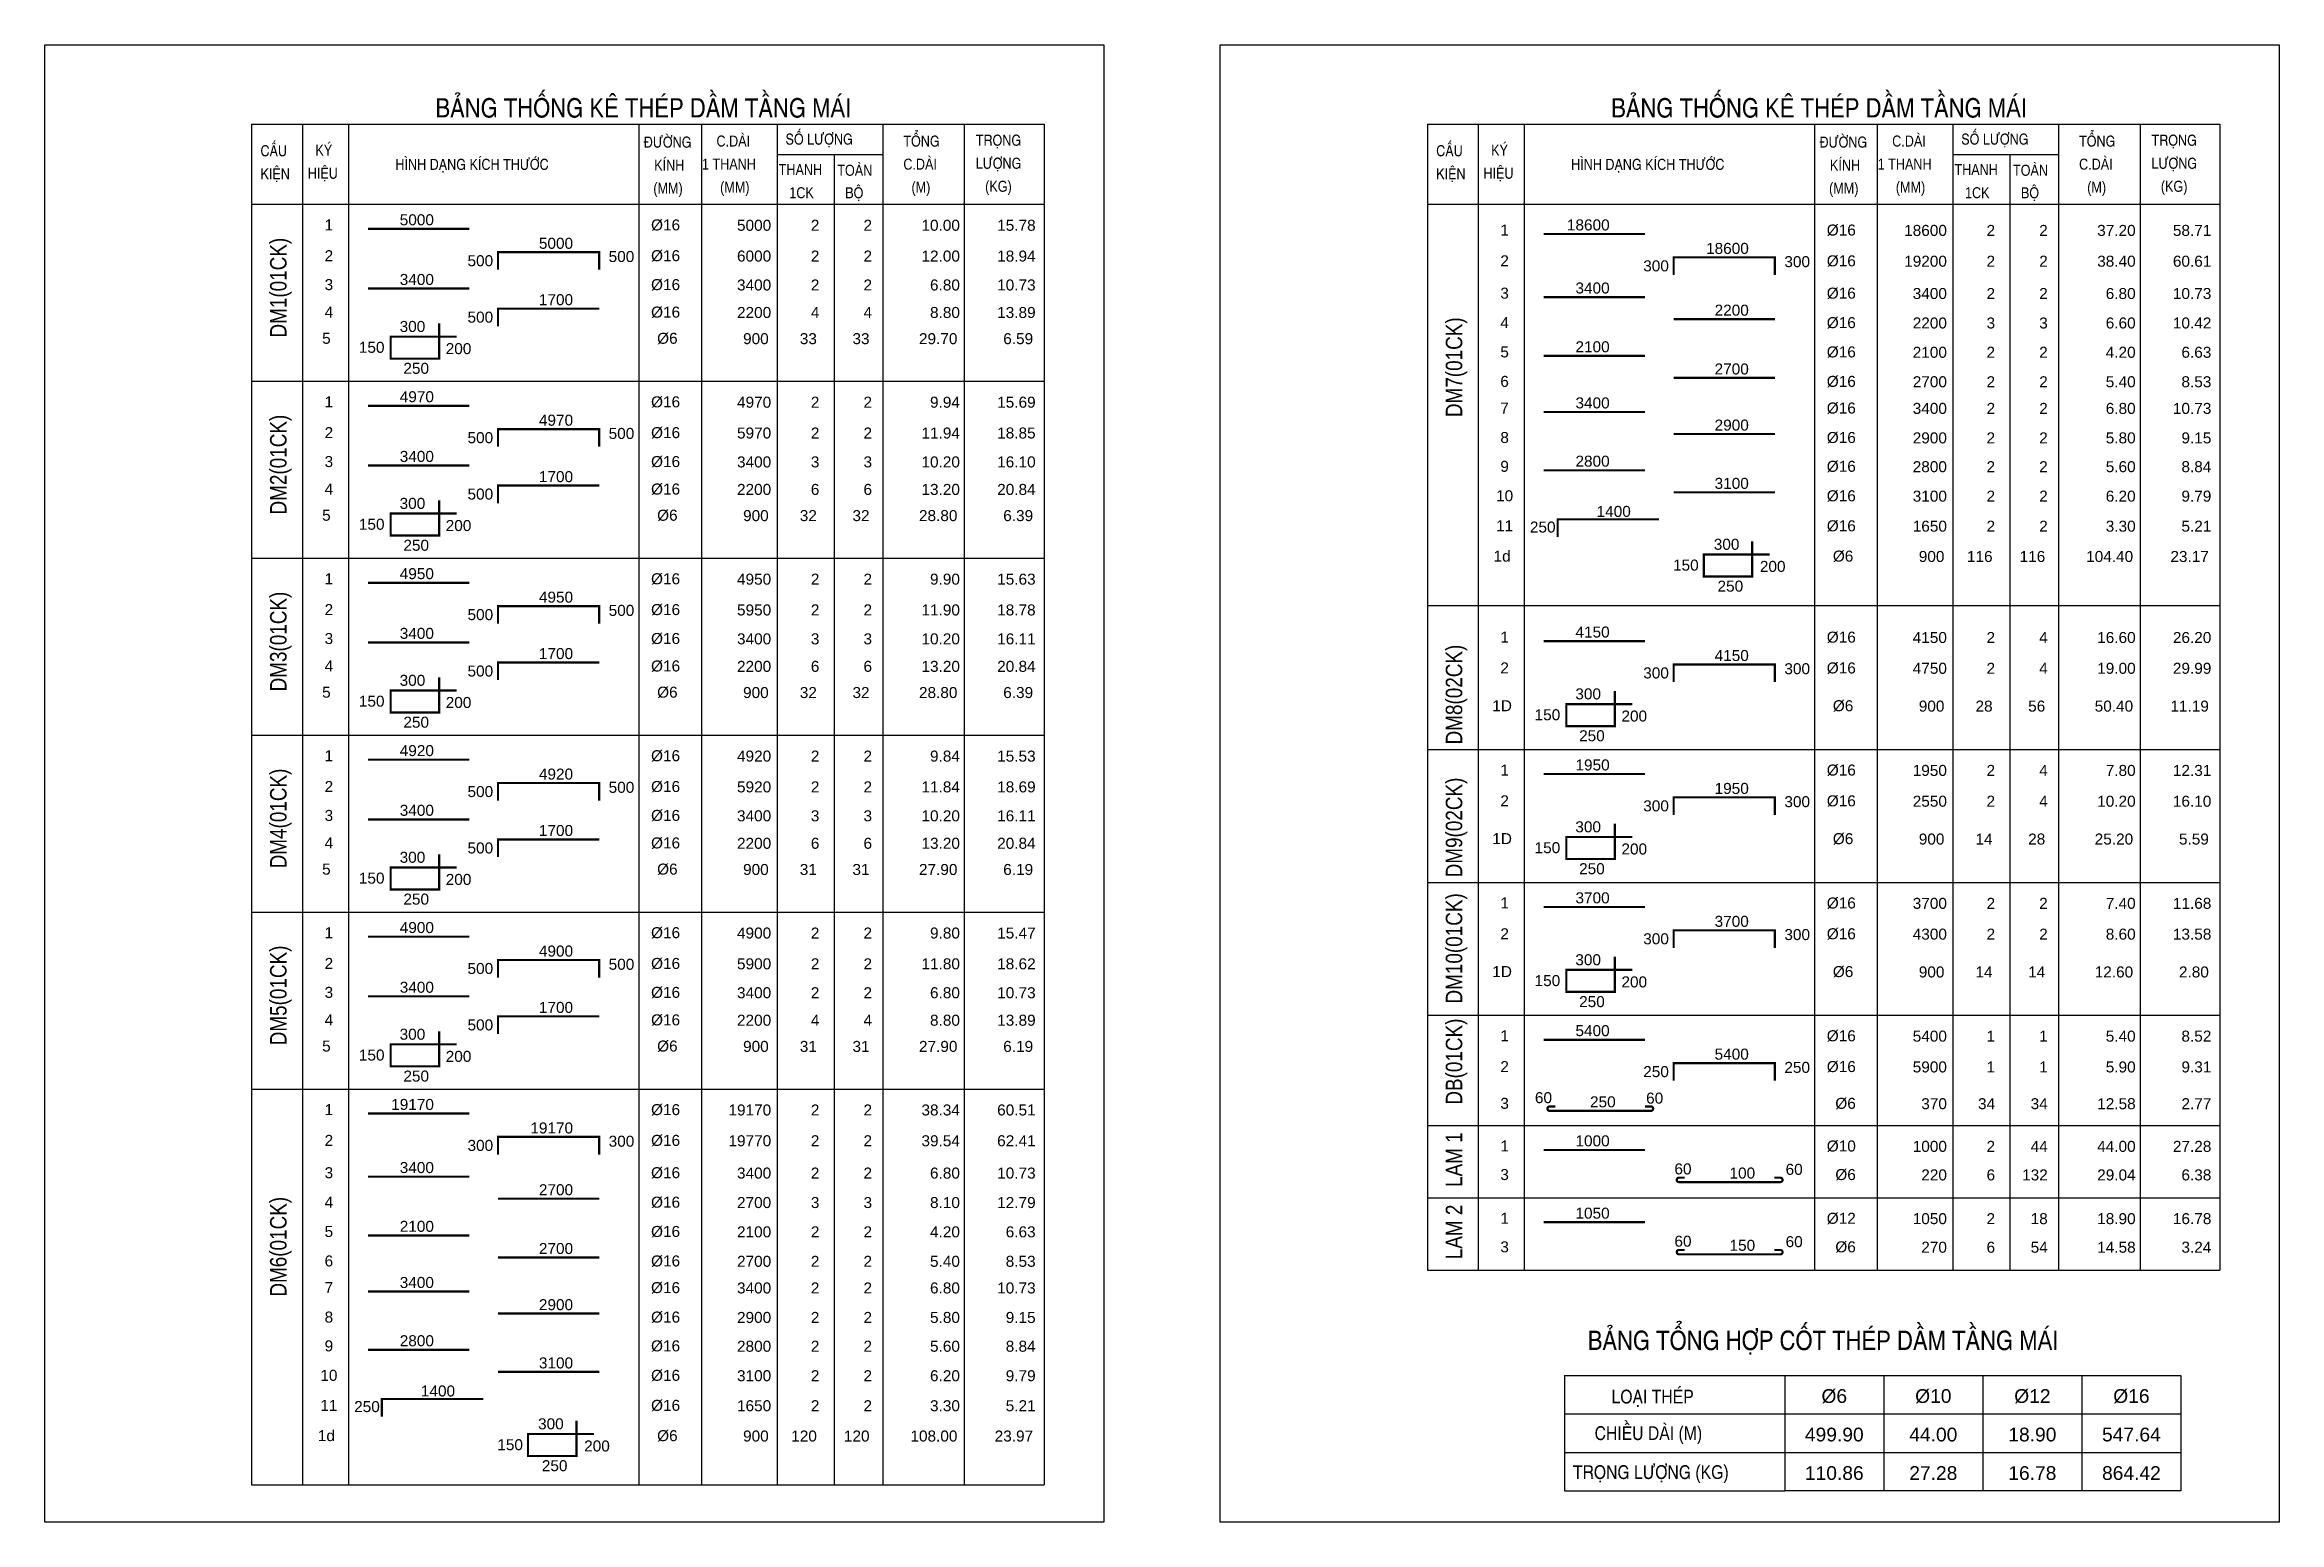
# Model space of a CAD drawing. Header units: millimetres. Extents: x -559287 to -299624, y 2351330 to 2655682.
# Drawn here: x -363934 to -323323, y 2387616 to 2414479 of the extents above; entities that cross this region are included whole.
import ezdxf
from ezdxf.enums import TextEntityAlignment as Align

# ---------------------------------------------------------------- set-up
doc = ezdxf.new("R2010")
doc.units = ezdxf.units.MM
doc.header["$LTSCALE"] = 10
for name, color, linetype, lineweight in [('Net thay', 4, 'Continuous', 25), ('Text', 54, 'Continuous', 25), ('Thep doc', 140, 'Continuous', 60), ('TKTHEP', 54, 'Continuous', 25)]:
    doc.layers.add(name, color=color, linetype=linetype, lineweight=lineweight)
doc.layers.add('ththep', color=3, linetype='Continuous')
doc.styles.add('NGHIA5', font='arial_0.ttf', dxfattribs={"height": 180})
doc.styles.add('STYLE1-S1', font='VHARIALN.TTF')

msp = doc.modelspace()

# ---------------------------------------------------------------- texts
at = {"layer": 'Text', "style": 'STYLE1-S1'}
for s, p in [('B¶NG thèng kª THÐP dÇm tÇng m¸i', (-349275.7, 2413155.7)), ('B¶NG thèng kª THÐP dÇm tÇng m¸i', (-327908.5, 2413155.7)), ('B¶NG tæng hîp cèt THÐP dÇm tÇng m¸i', (-327336.8, 2390749.2))]:
    msp.add_text(s, height=350, dxfattribs=at).set_placement(p, align=Align.RIGHT)
for s, p in [('dm1(01ck)', (-359539, 2410967.9)), ('dm7(01ck)', (-338171.8, 2409521.8)), ('dm2(01ck)', (-359539, 2407751.2)), ('dm3(01ck)', (-359539, 2404534.6)), ('dm8(02ck)', (-338171.8, 2403570.8)), ('dm4(01ck)', (-359539, 2401317.9)), ('dm9(02ck)', (-338171.8, 2401154.4)), ('dm10(01ck)', (-338171.8, 2399052.2)), ('dm5(01ck)', (-359539, 2398101.2)), ('db(01ck)', (-338171.8, 2396773.8)), ('lam 1', (-338171.8, 2394705.8)), ('dm6(01ck)', (-359539, 2393531.9)), ('lam 2', (-338171.8, 2393391.5))]:
    msp.add_text(s, height=300, rotation=90, dxfattribs=at).set_placement(p, align=Align.RIGHT)
at = {"layer": 'ththep', "style": 'STYLE1-S1'}
for s, p in [('lo¹i thÐp', (-335458.6, 2389776.7)), ('chiÒu dµi (M)', (-335765.7, 2389112.3)), ('träng l\xadîng (kG)', (-336160.6, 2388404.1))]:
    msp.add_text(s, height=250, dxfattribs=at).set_placement(p)
at = {"layer": 'ththep', "style": 'NGHIA5'}
for s, p in [('%%c6', (-331411.1, 2389786.6)), ('%%c10', (-329611.1, 2389786.6)), ('%%C12', (-327811.1, 2389786.6)), ('%%C16', (-326011.1, 2389786.6)), ('499.90', (-331411.1, 2389086.6)), ('44.00', (-329611.1, 2389086.6)), ('18.90', (-327811.1, 2389086.6)), ('547.64', (-326011.1, 2389086.6)), ('110.86', (-331411.1, 2388386.6)), ('27.28', (-329611.1, 2388386.6)), ('16.78', (-327811.1, 2388386.6)), ('864.42', (-326011.1, 2388386.6))]:
    msp.add_text(s, height=250, dxfattribs=at).set_placement(p, align=Align.CENTER)
at = {"layer": 'TKTHEP', "style": 'STYLE1-S1'}
for s, p in [('cÊu', (-360012.5, 2412450.7)), ('®\xadêng', (-353046.2, 2412607.7)), ('c.dµi', (-351725.5, 2412626.8)), ('sè l\xadîng', (-350470.7, 2412662.4)), ('tæng', (-348329.6, 2412625.9)), ('träng', (-347013.1, 2412642.3)), ('cÊu', (-338645.3, 2412450.7)), ('®\xadêng', (-331679, 2412607.7)), ('c.dµi', (-330358.3, 2412626.8)), ('sè l\xadîng', (-329103.5, 2412662.4)), ('tæng', (-326962.4, 2412625.9)), ('träng', (-325645.9, 2412642.3)), ('ký', (-359014.4, 2412461.3)), ('h×nh d¹ng kÝch th\xadíc', (-357560.6, 2412203.2)), ('kÝnh', (-352856.7, 2412188.7)), ('1 thanh', (-351989.1, 2412207.8)), ('toµn', (-349530.3, 2412095.5)), ('c.dµi', (-348329.6, 2412206.8)), ('l\xadîng', (-347013.1, 2412223.3)), ('ký', (-337647.2, 2412461.3)), ('h×nh d¹ng kÝch th\xadíc', (-336193.4, 2412203.2)), ('kÝnh', (-331489.5, 2412188.7)), ('1 thanh', (-330621.9, 2412207.8)), ('toµn', (-328163.1, 2412095.5)), ('c.dµi', (-326962.4, 2412206.8)), ('l\xadîng', (-325645.9, 2412223.3)), ('kiÖn', (-360012.5, 2412031.6)), ('hiÖu', (-359152.9, 2412042.2)), ('(mm)', (-352873.1, 2411769.6)), ('(mm)', (-351659.6, 2411788.8)), ('thanh', (-350594.3, 2412106.4)), ('bé', (-349386.1, 2411686.7)), ('(m)', (-348181.3, 2411787.8)), ('(kg)', (-346843, 2411804.2)), ('kiÖn', (-338645.3, 2412031.6)), ('hiÖu', (-337785.7, 2412042.2)), ('(mm)', (-331505.9, 2411769.6)), ('(mm)', (-330292.4, 2411788.8)), ('thanh', (-329227.1, 2412106.4)), ('bé', (-328018.9, 2411686.7)), ('(m)', (-326814.1, 2411787.8)), ('(kg)', (-325475.8, 2411804.2)), ('1ck', (-350402.1, 2411687.3)), ('1ck', (-329034.9, 2411687.3))]:
    msp.add_text(s, height=200, dxfattribs=at).set_placement(p)

# ---------------------------------------------------------------- blocks, each defined once
blk = doc.blocks.new('NGHIA_THKE')
at = {"layer": 'TKTHEP', "style": 'NGHIA5'}
blk.add_attdef('SHT', text='', height=250, dxfattribs=at).set_placement((-7979, 0), align=Align.CENTER)
for tag, p in [('KT1', (-6747, 220)), ('KT2', (-5931, 212)), ('KT3', (-4910, 212)), ('KT4', (-3927, 212)), ('KT5', (-2978, 212)), ('KT6', (-2066, 212)), ('KT7', (-1094, 212)), ('DK', (0, 0)), ('CD1T', (2069, -8)), ('1T', (3164, -8)), ('TST', (4360, -8)), ('TCD', (6357, -8)), ('TL', (8076, -8)), ('KT8', (-6747, -258)), ('KT9', (-5931, -266)), ('KT10', (-4910, -266)), ('KT11', (-3927, -266)), ('KT12', (-2978, -266)), ('KT13', (-2066, -266)), ('KT14', (-1094, -266))]:
    blk.add_attdef(tag, text='', height=250, dxfattribs=at).set_placement(p, align=Align.RIGHT)

# ---------------------------------------------------------------- linework, layer by layer
at = {"layer": 'Net thay', "linetype": 'Continuous'}
for p, q in [((-360173.1, 2413031.8), (-345773, 2413031.8)), ((-360173.1, 2413031.8), (-360173.1, 2388295.9)), ((-359248.7, 2413031.8), (-359248.7, 2388295.9)), ((-358413.2, 2413031.8), (-358413.2, 2388295.9)), ((-353134.8, 2413031.8), (-353134.8, 2388295.9)), ((-351998.1, 2413031.8), (-351998.1, 2388295.9)), ((-350621.2, 2413031.8), (-350621.2, 2388295.9)), ((-348703.7, 2413031.8), (-348703.7, 2388295.9)), ((-347222, 2413031.8), (-347222, 2388295.9)), ((-345773, 2413031.8), (-345773, 2388295.9)), ((-338805.9, 2413031.8), (-324405.8, 2413031.8)), ((-338805.9, 2413031.8), (-338805.9, 2392201)), ((-337881.5, 2413031.8), (-337881.5, 2392201)), ((-337046, 2413031.8), (-337046, 2392201)), ((-331767.6, 2413031.8), (-331767.6, 2392201)), ((-330630.9, 2413031.8), (-330630.9, 2392201)), ((-329254, 2413031.8), (-329254, 2392201)), ((-327336.5, 2413031.8), (-327336.5, 2392201)), ((-325854.8, 2413031.8), (-325854.8, 2392201)), ((-324405.8, 2413031.8), (-324405.8, 2392201)), ((-350621.2, 2412481.5), (-348703.7, 2412481.5)), ((-349586.4, 2412481.5), (-349586.4, 2388295.9)), ((-329254, 2412481.5), (-327336.5, 2412481.5)), ((-328219.2, 2412481.5), (-328219.2, 2392201)), ((-360173.1, 2411576.5), (-345773, 2411576.5)), ((-338805.9, 2411576.5), (-324405.8, 2411576.5)), ((-360173.1, 2408359.8), (-345773, 2408359.8)), ((-360173.1, 2405143.2), (-345773, 2405143.2)), ((-338805.9, 2404285.8), (-324405.8, 2404285.8)), ((-360173.1, 2401926.5), (-345773, 2401926.5)), ((-338805.9, 2401666), (-324405.8, 2401666)), ((-338805.9, 2399249.6), (-324405.8, 2399249.6)), ((-360173.1, 2398709.8), (-345773, 2398709.8)), ((-338805.9, 2396833.2), (-324405.8, 2396833.2)), ((-360173.1, 2395493.2), (-345773, 2395493.2)), ((-338805.9, 2394829.5), (-324405.8, 2394829.5)), ((-338805.9, 2393515.3), (-324405.8, 2393515.3)), ((-338805.9, 2392201), (-324405.8, 2392201)), ((-360173.1, 2388295.9), (-345773, 2388295.9))]:
    msp.add_line(p, q, dxfattribs=at)
at = {"layer": 'Thep doc', "const_width": 40}
for points in [[(-358059.5, 2411129.7), (-356219.5, 2411129.7)], [(-355697, 2410385.6), (-355697, 2410705.6), (-353857, 2410705.6), (-353857, 2410385.6)], [(-336692.3, 2411036.3), (-334852.3, 2411036.3)], [(-334329.8, 2410292.2), (-334329.8, 2410612.2), (-332489.8, 2410612.2), (-332489.8, 2410292.2)], [(-358059.5, 2410044.3), (-356219.5, 2410044.3)], [(-336692.3, 2409889.3), (-334852.3, 2409889.3)], [(-355697, 2409360.1), (-355697, 2409680.1), (-353857, 2409680.1)], [(-334329.8, 2409489.1), (-332489.8, 2409489.1)], [(-356446.6, 2409170.9), (-357646.6, 2409170.9), (-357646.6, 2408770.9), (-356766.6, 2408770.9), (-356766.6, 2409410.9)], [(-336692.3, 2408820.9), (-334852.3, 2408820.9)], [(-334329.8, 2408420.7), (-332489.8, 2408420.7)], [(-358059.5, 2407913), (-356219.5, 2407913)], [(-355697, 2407168.9), (-355697, 2407488.9), (-353857, 2407488.9), (-353857, 2407168.9)], [(-336692.3, 2407800.5), (-334852.3, 2407800.5)], [(-334329.8, 2407400.3), (-332489.8, 2407400.3)], [(-358059.5, 2406827.6), (-356219.5, 2406827.6)], [(-336692.3, 2406741.2), (-334852.3, 2406741.2)], [(-355697, 2406143.4), (-355697, 2406463.4), (-353857, 2406463.4)], [(-334329.8, 2406340.9), (-332489.8, 2406340.9)], [(-356446.6, 2405954.2), (-357646.6, 2405954.2), (-357646.6, 2405554.2), (-356766.6, 2405554.2), (-356766.6, 2406194.2)], [(-336438.4, 2405528.7), (-336438.4, 2405848.7), (-334598.4, 2405848.7)], [(-332582.8, 2405211.3), (-333782.8, 2405211.3), (-333782.8, 2404811.3), (-332902.8, 2404811.3), (-332902.8, 2405451.3)], [(-358059.5, 2404696.4), (-356219.5, 2404696.4)], [(-355697, 2403952.3), (-355697, 2404272.3), (-353857, 2404272.3), (-353857, 2403952.3)], [(-358059.5, 2403610.9), (-356219.5, 2403610.9)], [(-336692.3, 2403635.6), (-334852.3, 2403635.6)], [(-356446.6, 2402737.6), (-357646.6, 2402737.6), (-357646.6, 2402337.6), (-356766.6, 2402337.6), (-356766.6, 2402977.6)], [(-355697, 2402926.7), (-355697, 2403246.7), (-353857, 2403246.7)], [(-334329.8, 2402891.5), (-334329.8, 2403211.5), (-332489.8, 2403211.5), (-332489.8, 2402891.5)], [(-335079.4, 2402490.9), (-336279.4, 2402490.9), (-336279.4, 2402090.9), (-335399.4, 2402090.9), (-335399.4, 2402730.9)], [(-358059.5, 2401479.7), (-356219.5, 2401479.7)], [(-355697, 2400735.6), (-355697, 2401055.6), (-353857, 2401055.6), (-353857, 2400735.6)], [(-336692.3, 2401219.2), (-334852.3, 2401219.2)], [(-334329.8, 2400475.1), (-334329.8, 2400795.1), (-332489.8, 2400795.1), (-332489.8, 2400475.1)], [(-358059.5, 2400394.3), (-356219.5, 2400394.3)], [(-335079.4, 2400074.5), (-336279.4, 2400074.5), (-336279.4, 2399674.5), (-335399.4, 2399674.5), (-335399.4, 2400314.5)], [(-356446.6, 2399520.9), (-357646.6, 2399520.9), (-357646.6, 2399120.9), (-356766.6, 2399120.9), (-356766.6, 2399760.9)], [(-355697, 2399710.1), (-355697, 2400030.1), (-353857, 2400030.1)], [(-336692.3, 2398802.8), (-334852.3, 2398802.8)], [(-358059.5, 2398263), (-356219.5, 2398263)], [(-334329.8, 2398058.7), (-334329.8, 2398378.7), (-332489.8, 2398378.7), (-332489.8, 2398058.7)], [(-355697, 2397518.9), (-355697, 2397838.9), (-353857, 2397838.9), (-353857, 2397518.9)], [(-335079.4, 2397658.1), (-336279.4, 2397658.1), (-336279.4, 2397258.1), (-335399.4, 2397258.1), (-335399.4, 2397898.1)], [(-358059.5, 2397177.6), (-356219.5, 2397177.6)], [(-356446.6, 2396304.2), (-357646.6, 2396304.2), (-357646.6, 2395904.2), (-356766.6, 2395904.2), (-356766.6, 2396544.2)], [(-355697, 2396493.4), (-355697, 2396813.4), (-353857, 2396813.4)], [(-336692.3, 2396388.6), (-334852.3, 2396388.6)], [(-334329.8, 2395644.5), (-334329.8, 2395964.5), (-332489.8, 2395964.5), (-332489.8, 2395644.5)], [(-358059.5, 2395046.3), (-356219.5, 2395046.3)], [(-355697, 2394302.3), (-355697, 2394622.3), (-353857, 2394622.3), (-353857, 2394302.3)], [(-336692.3, 2394384.8), (-334852.3, 2394384.8)], [(-358059.5, 2393899.4), (-356219.5, 2393899.4)], [(-355697, 2393499.1), (-353857, 2393499.1)], [(-358059.5, 2392831), (-356219.5, 2392831)], [(-336692.3, 2393070.6), (-334852.3, 2393070.6)], [(-355697, 2392430.8), (-353857, 2392430.8)], [(-358059.5, 2391810.6), (-356219.5, 2391810.6)], [(-355697, 2391410.3), (-353857, 2391410.3)], [(-358059.5, 2390751.2), (-356219.5, 2390751.2)], [(-355697, 2390351), (-353857, 2390351)], [(-357805.6, 2389538.8), (-357805.6, 2389858.8), (-355965.6, 2389858.8)], [(-353950, 2389221.4), (-355150, 2389221.4), (-355150, 2388821.4), (-354270, 2388821.4), (-354270, 2389461.4)]]:
    msp.add_lwpolyline(points, dxfattribs=at)
for points in [[(-336481.8, 2395175.8), (-336584.1, 2395175.8, 1), (-336584.1, 2395095.8), (-334742.3, 2395095.8, 1), (-334742.3, 2395175.8), (-334849.9, 2395175.8)], [(-334130.8, 2393881), (-334233.1, 2393881, 1), (-334233.1, 2393801), (-332391.3, 2393801, 1), (-332391.3, 2393881), (-332498.9, 2393881)], [(-334130.8, 2392566.8), (-334233.1, 2392566.8, 1), (-334233.1, 2392486.8), (-332391.3, 2392486.8, 1), (-332391.3, 2392566.8), (-332498.9, 2392566.8)]]:
    msp.add_lwpolyline(points, format="xyb", dxfattribs=at)
at = {"layer": 'ththep', "color": 3}
for p, q in [((-336311.1, 2390286.6), (-332311.1, 2390286.6)), ((-336311.1, 2390286.6), (-336311.1, 2388186.6)), ((-332311.1, 2390286.6), (-332311.1, 2388186.6)), ((-336311.1, 2389586.6), (-332311.1, 2389586.6)), ((-336311.1, 2388886.6), (-332311.1, 2388886.6)), ((-336311.1, 2388186.6), (-332311.1, 2388186.6))]:
    msp.add_line(p, q, dxfattribs=at)
at = {"layer": 'ththep'}
for p, q in [((-332311.1, 2390286.6), (-325111.1, 2390286.6)), ((-330511.1, 2390286.6), (-330511.1, 2388186.6)), ((-328711.1, 2390286.6), (-328711.1, 2388186.6)), ((-326911.1, 2390286.6), (-326911.1, 2388186.6)), ((-325111.1, 2390286.6), (-325111.1, 2388186.6)), ((-332311.1, 2389586.6), (-325111.1, 2389586.6)), ((-332311.1, 2388886.6), (-325111.1, 2388886.6)), ((-325111.1, 2388186.6), (-332311.1, 2388186.6))]:
    msp.add_line(p, q, dxfattribs=at)
for points in [[(-363934.4, 2414478.6), (-344686.8, 2414478.6), (-344686.8, 2387615.7), (-363934.4, 2387615.7)], [(-342570.8, 2414478.6), (-323323.2, 2414478.6), (-323323.2, 2387615.7), (-342570.8, 2387615.7)]]:
    msp.add_lwpolyline(points, close=True, dxfattribs=at)

# ---------------------------------------------------------------- block references
at = {"layer": 'TKTHEP'}
ref = msp.add_blockref('NGHIA_THKE', (-352386.6, 2411102), dxfattribs=dict(at, xscale=0.7999999999301508, yscale=0.7999999998137355, zscale=0.8))
ref.add_attrib('SHT', '1', dxfattribs={"height": 200, "style": 'NGHIA5'}).set_placement((-358769.6, 2411102), align=Align.CENTER)
ref.add_attrib('KT1', '5000', dxfattribs={"height": 200, "style": 'NGHIA5'}).set_placement((-356860.5, 2411195.4), align=Align.RIGHT)
ref.add_attrib('DK', '%%c16', dxfattribs={"height": 200, "style": 'NGHIA5'}).set_placement((-352386.6, 2411102), align=Align.RIGHT)
ref.add_attrib('CD1T', '5000', dxfattribs={"height": 200, "style": 'NGHIA5'}).set_placement((-350731.1, 2411095.4), align=Align.RIGHT)
ref.add_attrib('1T', '2', dxfattribs={"height": 200, "style": 'NGHIA5'}).set_placement((-349855.4, 2411095.4), align=Align.RIGHT)
ref.add_attrib('TST', '2', dxfattribs={"height": 200, "style": 'NGHIA5'}).set_placement((-348898.5, 2411095.4), align=Align.RIGHT)
ref.add_attrib('TCD', '10.00', dxfattribs={"height": 200, "style": 'NGHIA5'}).set_placement((-347301.2, 2411095.4), align=Align.RIGHT)
ref.add_attrib('TL', '15.78', dxfattribs={"height": 200, "style": 'NGHIA5'}).set_placement((-345925.4, 2411095.4), align=Align.RIGHT)
ref = msp.add_blockref('NGHIA_THKE', (-331019.4, 2411008.6), dxfattribs=dict(at, xscale=0.7999999999301508, yscale=0.7999999998137355, zscale=0.8))
ref.add_attrib('SHT', '1', dxfattribs={"height": 200, "style": 'NGHIA5'}).set_placement((-337402.4, 2411008.6), align=Align.CENTER)
ref.add_attrib('KT1', '18600', dxfattribs={"height": 200, "style": 'NGHIA5'}).set_placement((-335493.3, 2411102), align=Align.RIGHT)
ref.add_attrib('DK', '%%c16', dxfattribs={"height": 200, "style": 'NGHIA5'}).set_placement((-331019.4, 2411008.6), align=Align.RIGHT)
ref.add_attrib('CD1T', '18600', dxfattribs={"height": 200, "style": 'NGHIA5'}).set_placement((-329363.9, 2411002), align=Align.RIGHT)
ref.add_attrib('1T', '2', dxfattribs={"height": 200, "style": 'NGHIA5'}).set_placement((-328488.2, 2411002), align=Align.RIGHT)
ref.add_attrib('TST', '2', dxfattribs={"height": 200, "style": 'NGHIA5'}).set_placement((-327531.3, 2411002), align=Align.RIGHT)
ref.add_attrib('TCD', '37.20', dxfattribs={"height": 200, "style": 'NGHIA5'}).set_placement((-325934, 2411002), align=Align.RIGHT)
ref.add_attrib('TL', '58.71', dxfattribs={"height": 200, "style": 'NGHIA5'}).set_placement((-324558.2, 2411002), align=Align.RIGHT)
ref = msp.add_blockref('NGHIA_THKE', (-352386.4, 2410542.3), dxfattribs=dict(at, xscale=0.7999999999301508, yscale=0.7999999998137355, zscale=0.8))
ref.add_attrib('SHT', '2', dxfattribs={"height": 200, "style": 'NGHIA5'}).set_placement((-358769.4, 2410542.3), align=Align.CENTER)
ref.add_attrib('KT1', '500', dxfattribs={"height": 200, "style": 'NGHIA5'}).set_placement((-355784, 2410451), align=Align.RIGHT)
ref.add_attrib('KT2', '5000', dxfattribs={"height": 200, "style": 'NGHIA5'}).set_placement((-354331.5, 2410768.2), align=Align.RIGHT)
ref.add_attrib('KT3', '500', dxfattribs={"height": 200, "style": 'NGHIA5'}).set_placement((-353219, 2410527.6), align=Align.RIGHT)
ref.add_attrib('DK', '%%c16', dxfattribs={"height": 200, "style": 'NGHIA5'}).set_placement((-352386.4, 2410542.3), align=Align.RIGHT)
ref.add_attrib('CD1T', '6000', dxfattribs={"height": 200, "style": 'NGHIA5'}).set_placement((-350731, 2410535.6), align=Align.RIGHT)
ref.add_attrib('1T', '2', dxfattribs={"height": 200, "style": 'NGHIA5'}).set_placement((-349855.3, 2410535.6), align=Align.RIGHT)
ref.add_attrib('TST', '2', dxfattribs={"height": 200, "style": 'NGHIA5'}).set_placement((-348898.3, 2410535.6), align=Align.RIGHT)
ref.add_attrib('TCD', '12.00', dxfattribs={"height": 200, "style": 'NGHIA5'}).set_placement((-347301, 2410535.6), align=Align.RIGHT)
ref.add_attrib('TL', '18.94', dxfattribs={"height": 200, "style": 'NGHIA5'}).set_placement((-345925.3, 2410535.6), align=Align.RIGHT)
ref = msp.add_blockref('NGHIA_THKE', (-331019.2, 2410448.8), dxfattribs=dict(at, xscale=0.7999999999301508, yscale=0.7999999998137355, zscale=0.8))
ref.add_attrib('SHT', '2', dxfattribs={"height": 200, "style": 'NGHIA5'}).set_placement((-337402.2, 2410448.8), align=Align.CENTER)
ref.add_attrib('KT1', '300', dxfattribs={"height": 200, "style": 'NGHIA5'}).set_placement((-334416.8, 2410357.5), align=Align.RIGHT)
ref.add_attrib('KT2', '18600', dxfattribs={"height": 200, "style": 'NGHIA5'}).set_placement((-332964.3, 2410674.8), align=Align.RIGHT)
ref.add_attrib('KT3', '300', dxfattribs={"height": 200, "style": 'NGHIA5'}).set_placement((-331851.8, 2410434.1), align=Align.RIGHT)
ref.add_attrib('DK', '%%c16', dxfattribs={"height": 200, "style": 'NGHIA5'}).set_placement((-331019.2, 2410448.8), align=Align.RIGHT)
ref.add_attrib('CD1T', '19200', dxfattribs={"height": 200, "style": 'NGHIA5'}).set_placement((-329363.8, 2410442.2), align=Align.RIGHT)
ref.add_attrib('1T', '2', dxfattribs={"height": 200, "style": 'NGHIA5'}).set_placement((-328488.1, 2410442.2), align=Align.RIGHT)
ref.add_attrib('TST', '2', dxfattribs={"height": 200, "style": 'NGHIA5'}).set_placement((-327531.1, 2410442.2), align=Align.RIGHT)
ref.add_attrib('TCD', '38.40', dxfattribs={"height": 200, "style": 'NGHIA5'}).set_placement((-325933.8, 2410442.2), align=Align.RIGHT)
ref.add_attrib('TL', '60.61', dxfattribs={"height": 200, "style": 'NGHIA5'}).set_placement((-324558.1, 2410442.2), align=Align.RIGHT)
ref = msp.add_blockref('NGHIA_THKE', (-352386.6, 2410016.6), dxfattribs=dict(at, xscale=0.7999999999301508, yscale=0.7999999998137355, zscale=0.8))
ref.add_attrib('SHT', '3', dxfattribs={"height": 200, "style": 'NGHIA5'}).set_placement((-358769.6, 2410016.6), align=Align.CENTER)
ref.add_attrib('KT1', '3400', dxfattribs={"height": 200, "style": 'NGHIA5'}).set_placement((-356860.5, 2410110), align=Align.RIGHT)
ref.add_attrib('DK', '%%c16', dxfattribs={"height": 200, "style": 'NGHIA5'}).set_placement((-352386.6, 2410016.6), align=Align.RIGHT)
ref.add_attrib('CD1T', '3400', dxfattribs={"height": 200, "style": 'NGHIA5'}).set_placement((-350731.1, 2410010), align=Align.RIGHT)
ref.add_attrib('1T', '2', dxfattribs={"height": 200, "style": 'NGHIA5'}).set_placement((-349855.4, 2410010), align=Align.RIGHT)
ref.add_attrib('TST', '2', dxfattribs={"height": 200, "style": 'NGHIA5'}).set_placement((-348898.5, 2410010), align=Align.RIGHT)
ref.add_attrib('TCD', '6.80', dxfattribs={"height": 200, "style": 'NGHIA5'}).set_placement((-347301.2, 2410010), align=Align.RIGHT)
ref.add_attrib('TL', '10.73', dxfattribs={"height": 200, "style": 'NGHIA5'}).set_placement((-345925.4, 2410010), align=Align.RIGHT)
ref = msp.add_blockref('NGHIA_THKE', (-352386.4, 2409516.7), dxfattribs=dict(at, xscale=0.7999999999301508, yscale=0.7999999998137355, zscale=0.8))
ref.add_attrib('SHT', '4', dxfattribs={"height": 200, "style": 'NGHIA5'}).set_placement((-358769.4, 2409516.7), align=Align.CENTER)
ref.add_attrib('KT1', '500', dxfattribs={"height": 200, "style": 'NGHIA5'}).set_placement((-355784, 2409425.4), align=Align.RIGHT)
ref.add_attrib('KT2', '1700', dxfattribs={"height": 200, "style": 'NGHIA5'}).set_placement((-354331.5, 2409742.7), align=Align.RIGHT)
ref.add_attrib('DK', '%%c16', dxfattribs={"height": 200, "style": 'NGHIA5'}).set_placement((-352386.4, 2409516.7), align=Align.RIGHT)
ref.add_attrib('CD1T', '2200', dxfattribs={"height": 200, "style": 'NGHIA5'}).set_placement((-350731, 2409510.1), align=Align.RIGHT)
ref.add_attrib('1T', '4', dxfattribs={"height": 200, "style": 'NGHIA5'}).set_placement((-349855.3, 2409510.1), align=Align.RIGHT)
ref.add_attrib('TST', '4', dxfattribs={"height": 200, "style": 'NGHIA5'}).set_placement((-348898.3, 2409510.1), align=Align.RIGHT)
ref.add_attrib('TCD', '8.80', dxfattribs={"height": 200, "style": 'NGHIA5'}).set_placement((-347301, 2409510.1), align=Align.RIGHT)
ref.add_attrib('TL', '13.89', dxfattribs={"height": 200, "style": 'NGHIA5'}).set_placement((-345925.3, 2409510.1), align=Align.RIGHT)
ref = msp.add_blockref('NGHIA_THKE', (-331019.4, 2409861.6), dxfattribs=dict(at, xscale=0.7999999999301508, yscale=0.7999999998137355, zscale=0.8))
ref.add_attrib('SHT', '3', dxfattribs={"height": 200, "style": 'NGHIA5'}).set_placement((-337402.4, 2409861.6), align=Align.CENTER)
ref.add_attrib('KT1', '3400', dxfattribs={"height": 200, "style": 'NGHIA5'}).set_placement((-335493.3, 2409955), align=Align.RIGHT)
ref.add_attrib('DK', '%%c16', dxfattribs={"height": 200, "style": 'NGHIA5'}).set_placement((-331019.4, 2409861.6), align=Align.RIGHT)
ref.add_attrib('CD1T', '3400', dxfattribs={"height": 200, "style": 'NGHIA5'}).set_placement((-329363.9, 2409855), align=Align.RIGHT)
ref.add_attrib('1T', '2', dxfattribs={"height": 200, "style": 'NGHIA5'}).set_placement((-328488.2, 2409855), align=Align.RIGHT)
ref.add_attrib('TST', '2', dxfattribs={"height": 200, "style": 'NGHIA5'}).set_placement((-327531.3, 2409855), align=Align.RIGHT)
ref.add_attrib('TCD', '6.80', dxfattribs={"height": 200, "style": 'NGHIA5'}).set_placement((-325934, 2409855), align=Align.RIGHT)
ref.add_attrib('TL', '10.73', dxfattribs={"height": 200, "style": 'NGHIA5'}).set_placement((-324558.2, 2409855), align=Align.RIGHT)
ref = msp.add_blockref('NGHIA_THKE', (-331019.2, 2409325.7), dxfattribs=dict(at, xscale=0.7999999999301508, yscale=0.7999999998137355, zscale=0.8))
ref.add_attrib('SHT', '4', dxfattribs={"height": 200, "style": 'NGHIA5'}).set_placement((-337402.2, 2409325.7), align=Align.CENTER)
ref.add_attrib('KT2', '2200', dxfattribs={"height": 200, "style": 'NGHIA5'}).set_placement((-332964.3, 2409551.7), align=Align.RIGHT)
ref.add_attrib('DK', '%%c16', dxfattribs={"height": 200, "style": 'NGHIA5'}).set_placement((-331019.2, 2409325.7), align=Align.RIGHT)
ref.add_attrib('CD1T', '2200', dxfattribs={"height": 200, "style": 'NGHIA5'}).set_placement((-329363.8, 2409319.1), align=Align.RIGHT)
ref.add_attrib('1T', '3', dxfattribs={"height": 200, "style": 'NGHIA5'}).set_placement((-328488.1, 2409319.1), align=Align.RIGHT)
ref.add_attrib('TST', '3', dxfattribs={"height": 200, "style": 'NGHIA5'}).set_placement((-327531.1, 2409319.1), align=Align.RIGHT)
ref.add_attrib('TCD', '6.60', dxfattribs={"height": 200, "style": 'NGHIA5'}).set_placement((-325933.8, 2409319.1), align=Align.RIGHT)
ref.add_attrib('TL', '10.42', dxfattribs={"height": 200, "style": 'NGHIA5'}).set_placement((-324558.1, 2409319.1), align=Align.RIGHT)
ref = msp.add_blockref('NGHIA_THKE', (-352431.8, 2409040.7), dxfattribs=dict(at, xscale=0.7999999999301508, yscale=0.7999999998137355, zscale=0.8))
ref.add_attrib('SHT', '5', dxfattribs={"height": 200, "style": 'NGHIA5'}).set_placement((-358814.8, 2409040.7), align=Align.CENTER)
ref.add_attrib('KT1', '150', dxfattribs={"height": 200, "style": 'NGHIA5'}).set_placement((-357758.5, 2408877), align=Align.RIGHT)
ref.add_attrib('KT2', '200', dxfattribs={"height": 200, "style": 'NGHIA5'}).set_placement((-356180.1, 2408853.2), align=Align.RIGHT)
ref.add_attrib('KT3', '250', dxfattribs={"height": 200, "style": 'NGHIA5'}).set_placement((-356949.4, 2408495), align=Align.RIGHT)
ref.add_attrib('KT4', '300', dxfattribs={"height": 200, "style": 'NGHIA5'}).set_placement((-357017.9, 2409256), align=Align.RIGHT)
ref.add_attrib('DK', '%%c6', dxfattribs={"height": 200, "style": 'NGHIA5'}).set_placement((-352431.8, 2409040.7), align=Align.RIGHT)
ref.add_attrib('CD1T', '900', dxfattribs={"height": 200, "style": 'NGHIA5'}).set_placement((-350776.4, 2409034.1), align=Align.RIGHT)
ref.add_attrib('1T', '33', dxfattribs={"height": 200, "style": 'NGHIA5'}).set_placement((-349900.7, 2409034.1), align=Align.RIGHT)
ref.add_attrib('TST', '33', dxfattribs={"height": 200, "style": 'NGHIA5'}).set_placement((-348943.7, 2409034.1), align=Align.RIGHT)
ref.add_attrib('TCD', '29.70', dxfattribs={"height": 200, "style": 'NGHIA5'}).set_placement((-347346.4, 2409034.1), align=Align.RIGHT)
ref.add_attrib('TL', '6.59', dxfattribs={"height": 200, "style": 'NGHIA5'}).set_placement((-345970.7, 2409034.1), align=Align.RIGHT)
ref = msp.add_blockref('NGHIA_THKE', (-331019.4, 2408793.2), dxfattribs=dict(at, xscale=0.7999999999301508, yscale=0.7999999998137355, zscale=0.8))
ref.add_attrib('SHT', '5', dxfattribs={"height": 200, "style": 'NGHIA5'}).set_placement((-337402.4, 2408793.2), align=Align.CENTER)
ref.add_attrib('KT1', '2100', dxfattribs={"height": 200, "style": 'NGHIA5'}).set_placement((-335493.3, 2408886.7), align=Align.RIGHT)
ref.add_attrib('DK', '%%c16', dxfattribs={"height": 200, "style": 'NGHIA5'}).set_placement((-331019.4, 2408793.2), align=Align.RIGHT)
ref.add_attrib('CD1T', '2100', dxfattribs={"height": 200, "style": 'NGHIA5'}).set_placement((-329363.9, 2408786.6), align=Align.RIGHT)
ref.add_attrib('1T', '2', dxfattribs={"height": 200, "style": 'NGHIA5'}).set_placement((-328488.2, 2408786.6), align=Align.RIGHT)
ref.add_attrib('TST', '2', dxfattribs={"height": 200, "style": 'NGHIA5'}).set_placement((-327531.3, 2408786.6), align=Align.RIGHT)
ref.add_attrib('TCD', '4.20', dxfattribs={"height": 200, "style": 'NGHIA5'}).set_placement((-325934, 2408786.6), align=Align.RIGHT)
ref.add_attrib('TL', '6.63', dxfattribs={"height": 200, "style": 'NGHIA5'}).set_placement((-324558.2, 2408786.6), align=Align.RIGHT)
ref = msp.add_blockref('NGHIA_THKE', (-331019.2, 2408257.4), dxfattribs=dict(at, xscale=0.7999999999301508, yscale=0.7999999998137355, zscale=0.8))
ref.add_attrib('SHT', '6', dxfattribs={"height": 200, "style": 'NGHIA5'}).set_placement((-337402.2, 2408257.4), align=Align.CENTER)
ref.add_attrib('KT2', '2700', dxfattribs={"height": 200, "style": 'NGHIA5'}).set_placement((-332964.3, 2408483.3), align=Align.RIGHT)
ref.add_attrib('DK', '%%c16', dxfattribs={"height": 200, "style": 'NGHIA5'}).set_placement((-331019.2, 2408257.4), align=Align.RIGHT)
ref.add_attrib('CD1T', '2700', dxfattribs={"height": 200, "style": 'NGHIA5'}).set_placement((-329363.8, 2408250.8), align=Align.RIGHT)
ref.add_attrib('1T', '2', dxfattribs={"height": 200, "style": 'NGHIA5'}).set_placement((-328488.1, 2408250.8), align=Align.RIGHT)
ref.add_attrib('TST', '2', dxfattribs={"height": 200, "style": 'NGHIA5'}).set_placement((-327531.1, 2408250.8), align=Align.RIGHT)
ref.add_attrib('TCD', '5.40', dxfattribs={"height": 200, "style": 'NGHIA5'}).set_placement((-325933.8, 2408250.8), align=Align.RIGHT)
ref.add_attrib('TL', '8.53', dxfattribs={"height": 200, "style": 'NGHIA5'}).set_placement((-324558.1, 2408250.8), align=Align.RIGHT)
ref = msp.add_blockref('NGHIA_THKE', (-352386.6, 2407885.3), dxfattribs=dict(at, xscale=0.7999999999301508, yscale=0.7999999998137355, zscale=0.8))
ref.add_attrib('SHT', '1', dxfattribs={"height": 200, "style": 'NGHIA5'}).set_placement((-358769.6, 2407885.3), align=Align.CENTER)
ref.add_attrib('KT1', '4970', dxfattribs={"height": 200, "style": 'NGHIA5'}).set_placement((-356860.5, 2407978.8), align=Align.RIGHT)
ref.add_attrib('DK', '%%c16', dxfattribs={"height": 200, "style": 'NGHIA5'}).set_placement((-352386.6, 2407885.3), align=Align.RIGHT)
ref.add_attrib('CD1T', '4970', dxfattribs={"height": 200, "style": 'NGHIA5'}).set_placement((-350731.1, 2407878.7), align=Align.RIGHT)
ref.add_attrib('1T', '2', dxfattribs={"height": 200, "style": 'NGHIA5'}).set_placement((-349855.4, 2407878.7), align=Align.RIGHT)
ref.add_attrib('TST', '2', dxfattribs={"height": 200, "style": 'NGHIA5'}).set_placement((-348898.5, 2407878.7), align=Align.RIGHT)
ref.add_attrib('TCD', '9.94', dxfattribs={"height": 200, "style": 'NGHIA5'}).set_placement((-347301.2, 2407878.7), align=Align.RIGHT)
ref.add_attrib('TL', '15.69', dxfattribs={"height": 200, "style": 'NGHIA5'}).set_placement((-345925.4, 2407878.7), align=Align.RIGHT)
ref = msp.add_blockref('NGHIA_THKE', (-331019.4, 2407772.8), dxfattribs=dict(at, xscale=0.7999999999301508, yscale=0.7999999998137355, zscale=0.8))
ref.add_attrib('SHT', '7', dxfattribs={"height": 200, "style": 'NGHIA5'}).set_placement((-337402.4, 2407772.8), align=Align.CENTER)
ref.add_attrib('KT1', '3400', dxfattribs={"height": 200, "style": 'NGHIA5'}).set_placement((-335493.3, 2407866.2), align=Align.RIGHT)
ref.add_attrib('DK', '%%c16', dxfattribs={"height": 200, "style": 'NGHIA5'}).set_placement((-331019.4, 2407772.8), align=Align.RIGHT)
ref.add_attrib('CD1T', '3400', dxfattribs={"height": 200, "style": 'NGHIA5'}).set_placement((-329363.9, 2407766.2), align=Align.RIGHT)
ref.add_attrib('1T', '2', dxfattribs={"height": 200, "style": 'NGHIA5'}).set_placement((-328488.2, 2407766.2), align=Align.RIGHT)
ref.add_attrib('TST', '2', dxfattribs={"height": 200, "style": 'NGHIA5'}).set_placement((-327531.3, 2407766.2), align=Align.RIGHT)
ref.add_attrib('TCD', '6.80', dxfattribs={"height": 200, "style": 'NGHIA5'}).set_placement((-325934, 2407766.2), align=Align.RIGHT)
ref.add_attrib('TL', '10.73', dxfattribs={"height": 200, "style": 'NGHIA5'}).set_placement((-324558.2, 2407766.2), align=Align.RIGHT)
ref = msp.add_blockref('NGHIA_THKE', (-352386.4, 2407325.6), dxfattribs=dict(at, xscale=0.7999999999301508, yscale=0.7999999998137355, zscale=0.8))
ref.add_attrib('SHT', '2', dxfattribs={"height": 200, "style": 'NGHIA5'}).set_placement((-358769.4, 2407325.6), align=Align.CENTER)
ref.add_attrib('KT1', '500', dxfattribs={"height": 200, "style": 'NGHIA5'}).set_placement((-355784, 2407234.3), align=Align.RIGHT)
ref.add_attrib('KT2', '4970', dxfattribs={"height": 200, "style": 'NGHIA5'}).set_placement((-354331.5, 2407551.5), align=Align.RIGHT)
ref.add_attrib('KT3', '500', dxfattribs={"height": 200, "style": 'NGHIA5'}).set_placement((-353219, 2407310.9), align=Align.RIGHT)
ref.add_attrib('DK', '%%c16', dxfattribs={"height": 200, "style": 'NGHIA5'}).set_placement((-352386.4, 2407325.6), align=Align.RIGHT)
ref.add_attrib('CD1T', '5970', dxfattribs={"height": 200, "style": 'NGHIA5'}).set_placement((-350731, 2407319), align=Align.RIGHT)
ref.add_attrib('1T', '2', dxfattribs={"height": 200, "style": 'NGHIA5'}).set_placement((-349855.3, 2407319), align=Align.RIGHT)
ref.add_attrib('TST', '2', dxfattribs={"height": 200, "style": 'NGHIA5'}).set_placement((-348898.3, 2407319), align=Align.RIGHT)
ref.add_attrib('TCD', '11.94', dxfattribs={"height": 200, "style": 'NGHIA5'}).set_placement((-347301, 2407319), align=Align.RIGHT)
ref.add_attrib('TL', '18.85', dxfattribs={"height": 200, "style": 'NGHIA5'}).set_placement((-345925.3, 2407319), align=Align.RIGHT)
ref = msp.add_blockref('NGHIA_THKE', (-331019.2, 2407236.9), dxfattribs=dict(at, xscale=0.7999999999301508, yscale=0.7999999998137355, zscale=0.8))
ref.add_attrib('SHT', '8', dxfattribs={"height": 200, "style": 'NGHIA5'}).set_placement((-337402.2, 2407236.9), align=Align.CENTER)
ref.add_attrib('KT2', '2900', dxfattribs={"height": 200, "style": 'NGHIA5'}).set_placement((-332964.3, 2407462.9), align=Align.RIGHT)
ref.add_attrib('DK', '%%c16', dxfattribs={"height": 200, "style": 'NGHIA5'}).set_placement((-331019.2, 2407236.9), align=Align.RIGHT)
ref.add_attrib('CD1T', '2900', dxfattribs={"height": 200, "style": 'NGHIA5'}).set_placement((-329363.8, 2407230.3), align=Align.RIGHT)
ref.add_attrib('1T', '2', dxfattribs={"height": 200, "style": 'NGHIA5'}).set_placement((-328488.1, 2407230.3), align=Align.RIGHT)
ref.add_attrib('TST', '2', dxfattribs={"height": 200, "style": 'NGHIA5'}).set_placement((-327531.1, 2407230.3), align=Align.RIGHT)
ref.add_attrib('TCD', '5.80', dxfattribs={"height": 200, "style": 'NGHIA5'}).set_placement((-325933.8, 2407230.3), align=Align.RIGHT)
ref.add_attrib('TL', '9.15', dxfattribs={"height": 200, "style": 'NGHIA5'}).set_placement((-324558.1, 2407230.3), align=Align.RIGHT)
ref = msp.add_blockref('NGHIA_THKE', (-352386.6, 2406799.9), dxfattribs=dict(at, xscale=0.7999999999301508, yscale=0.7999999998137355, zscale=0.8))
ref.add_attrib('SHT', '3', dxfattribs={"height": 200, "style": 'NGHIA5'}).set_placement((-358769.6, 2406799.9), align=Align.CENTER)
ref.add_attrib('KT1', '3400', dxfattribs={"height": 200, "style": 'NGHIA5'}).set_placement((-356860.5, 2406893.3), align=Align.RIGHT)
ref.add_attrib('DK', '%%c16', dxfattribs={"height": 200, "style": 'NGHIA5'}).set_placement((-352386.6, 2406799.9), align=Align.RIGHT)
ref.add_attrib('CD1T', '3400', dxfattribs={"height": 200, "style": 'NGHIA5'}).set_placement((-350731.1, 2406793.3), align=Align.RIGHT)
ref.add_attrib('1T', '3', dxfattribs={"height": 200, "style": 'NGHIA5'}).set_placement((-349855.4, 2406793.3), align=Align.RIGHT)
ref.add_attrib('TST', '3', dxfattribs={"height": 200, "style": 'NGHIA5'}).set_placement((-348898.5, 2406793.3), align=Align.RIGHT)
ref.add_attrib('TCD', '10.20', dxfattribs={"height": 200, "style": 'NGHIA5'}).set_placement((-347301.2, 2406793.3), align=Align.RIGHT)
ref.add_attrib('TL', '16.10', dxfattribs={"height": 200, "style": 'NGHIA5'}).set_placement((-345925.4, 2406793.3), align=Align.RIGHT)
ref = msp.add_blockref('NGHIA_THKE', (-352386.4, 2406300.1), dxfattribs=dict(at, xscale=0.7999999999301508, yscale=0.7999999998137355, zscale=0.8))
ref.add_attrib('SHT', '4', dxfattribs={"height": 200, "style": 'NGHIA5'}).set_placement((-358769.4, 2406300.1), align=Align.CENTER)
ref.add_attrib('KT1', '500', dxfattribs={"height": 200, "style": 'NGHIA5'}).set_placement((-355784, 2406208.8), align=Align.RIGHT)
ref.add_attrib('KT2', '1700', dxfattribs={"height": 200, "style": 'NGHIA5'}).set_placement((-354331.5, 2406526), align=Align.RIGHT)
ref.add_attrib('DK', '%%c16', dxfattribs={"height": 200, "style": 'NGHIA5'}).set_placement((-352386.4, 2406300.1), align=Align.RIGHT)
ref.add_attrib('CD1T', '2200', dxfattribs={"height": 200, "style": 'NGHIA5'}).set_placement((-350731, 2406293.5), align=Align.RIGHT)
ref.add_attrib('1T', '6', dxfattribs={"height": 200, "style": 'NGHIA5'}).set_placement((-349855.3, 2406293.5), align=Align.RIGHT)
ref.add_attrib('TST', '6', dxfattribs={"height": 200, "style": 'NGHIA5'}).set_placement((-348898.3, 2406293.5), align=Align.RIGHT)
ref.add_attrib('TCD', '13.20', dxfattribs={"height": 200, "style": 'NGHIA5'}).set_placement((-347301, 2406293.5), align=Align.RIGHT)
ref.add_attrib('TL', '20.84', dxfattribs={"height": 200, "style": 'NGHIA5'}).set_placement((-345925.3, 2406293.5), align=Align.RIGHT)
ref = msp.add_blockref('NGHIA_THKE', (-331019.4, 2406713.5), dxfattribs=dict(at, xscale=0.7999999999301508, yscale=0.7999999998137355, zscale=0.8))
ref.add_attrib('SHT', '9', dxfattribs={"height": 200, "style": 'NGHIA5'}).set_placement((-337402.4, 2406713.5), align=Align.CENTER)
ref.add_attrib('KT1', '2800', dxfattribs={"height": 200, "style": 'NGHIA5'}).set_placement((-335493.3, 2406806.9), align=Align.RIGHT)
ref.add_attrib('DK', '%%c16', dxfattribs={"height": 200, "style": 'NGHIA5'}).set_placement((-331019.4, 2406713.5), align=Align.RIGHT)
ref.add_attrib('CD1T', '2800', dxfattribs={"height": 200, "style": 'NGHIA5'}).set_placement((-329363.9, 2406706.9), align=Align.RIGHT)
ref.add_attrib('1T', '2', dxfattribs={"height": 200, "style": 'NGHIA5'}).set_placement((-328488.2, 2406706.9), align=Align.RIGHT)
ref.add_attrib('TST', '2', dxfattribs={"height": 200, "style": 'NGHIA5'}).set_placement((-327531.3, 2406706.9), align=Align.RIGHT)
ref.add_attrib('TCD', '5.60', dxfattribs={"height": 200, "style": 'NGHIA5'}).set_placement((-325934, 2406706.9), align=Align.RIGHT)
ref.add_attrib('TL', '8.84', dxfattribs={"height": 200, "style": 'NGHIA5'}).set_placement((-324558.2, 2406706.9), align=Align.RIGHT)
ref = msp.add_blockref('NGHIA_THKE', (-352431.8, 2405824), dxfattribs=dict(at, xscale=0.7999999999301508, yscale=0.7999999998137355, zscale=0.8))
ref.add_attrib('SHT', '5', dxfattribs={"height": 200, "style": 'NGHIA5'}).set_placement((-358814.8, 2405824), align=Align.CENTER)
ref.add_attrib('KT1', '150', dxfattribs={"height": 200, "style": 'NGHIA5'}).set_placement((-357758.5, 2405660.3), align=Align.RIGHT)
ref.add_attrib('KT2', '200', dxfattribs={"height": 200, "style": 'NGHIA5'}).set_placement((-356180.1, 2405636.6), align=Align.RIGHT)
ref.add_attrib('KT3', '250', dxfattribs={"height": 200, "style": 'NGHIA5'}).set_placement((-356949.4, 2405278.3), align=Align.RIGHT)
ref.add_attrib('KT4', '300', dxfattribs={"height": 200, "style": 'NGHIA5'}).set_placement((-357017.9, 2406039.3), align=Align.RIGHT)
ref.add_attrib('DK', '%%c6', dxfattribs={"height": 200, "style": 'NGHIA5'}).set_placement((-352431.8, 2405824), align=Align.RIGHT)
ref.add_attrib('CD1T', '900', dxfattribs={"height": 200, "style": 'NGHIA5'}).set_placement((-350776.4, 2405817.4), align=Align.RIGHT)
ref.add_attrib('1T', '32', dxfattribs={"height": 200, "style": 'NGHIA5'}).set_placement((-349900.7, 2405817.4), align=Align.RIGHT)
ref.add_attrib('TST', '32', dxfattribs={"height": 200, "style": 'NGHIA5'}).set_placement((-348943.7, 2405817.4), align=Align.RIGHT)
ref.add_attrib('TCD', '28.80', dxfattribs={"height": 200, "style": 'NGHIA5'}).set_placement((-347346.4, 2405817.4), align=Align.RIGHT)
ref.add_attrib('TL', '6.39', dxfattribs={"height": 200, "style": 'NGHIA5'}).set_placement((-345970.7, 2405817.4), align=Align.RIGHT)
ref = msp.add_blockref('NGHIA_THKE', (-331019.2, 2406177.6), dxfattribs=dict(at, xscale=0.7999999999301508, yscale=0.7999999998137355, zscale=0.8))
ref.add_attrib('SHT', '10', dxfattribs={"height": 200, "style": 'NGHIA5'}).set_placement((-337402.2, 2406177.6), align=Align.CENTER)
ref.add_attrib('KT2', '3100', dxfattribs={"height": 200, "style": 'NGHIA5'}).set_placement((-332964.3, 2406403.6), align=Align.RIGHT)
ref.add_attrib('DK', '%%c16', dxfattribs={"height": 200, "style": 'NGHIA5'}).set_placement((-331019.2, 2406177.6), align=Align.RIGHT)
ref.add_attrib('CD1T', '3100', dxfattribs={"height": 200, "style": 'NGHIA5'}).set_placement((-329363.8, 2406171), align=Align.RIGHT)
ref.add_attrib('1T', '2', dxfattribs={"height": 200, "style": 'NGHIA5'}).set_placement((-328488.1, 2406171), align=Align.RIGHT)
ref.add_attrib('TST', '2', dxfattribs={"height": 200, "style": 'NGHIA5'}).set_placement((-327531.1, 2406171), align=Align.RIGHT)
ref.add_attrib('TCD', '6.20', dxfattribs={"height": 200, "style": 'NGHIA5'}).set_placement((-325933.8, 2406171), align=Align.RIGHT)
ref.add_attrib('TL', '9.79', dxfattribs={"height": 200, "style": 'NGHIA5'}).set_placement((-324558.1, 2406171), align=Align.RIGHT)
ref = msp.add_blockref('NGHIA_THKE', (-331019.2, 2405631.8), dxfattribs=dict(at, xscale=0.7999999999301508, yscale=0.7999999998137355, zscale=0.8))
ref.add_attrib('SHT', '11', dxfattribs={"height": 200, "style": 'NGHIA5'}).set_placement((-337402.2, 2405631.8), align=Align.CENTER)
ref.add_attrib('KT1', '250', dxfattribs={"height": 200, "style": 'NGHIA5'}).set_placement((-336476.8, 2405609.4), align=Align.RIGHT)
ref.add_attrib('KT2', '1400', dxfattribs={"height": 200, "style": 'NGHIA5'}).set_placement((-335108.9, 2405893.5), align=Align.RIGHT)
ref.add_attrib('DK', '%%c16', dxfattribs={"height": 200, "style": 'NGHIA5'}).set_placement((-331019.2, 2405631.8), align=Align.RIGHT)
ref.add_attrib('CD1T', '1650', dxfattribs={"height": 200, "style": 'NGHIA5'}).set_placement((-329363.8, 2405625.2), align=Align.RIGHT)
ref.add_attrib('1T', '2', dxfattribs={"height": 200, "style": 'NGHIA5'}).set_placement((-328488.1, 2405625.2), align=Align.RIGHT)
ref.add_attrib('TST', '2', dxfattribs={"height": 200, "style": 'NGHIA5'}).set_placement((-327531.1, 2405625.2), align=Align.RIGHT)
ref.add_attrib('TCD', '3.30', dxfattribs={"height": 200, "style": 'NGHIA5'}).set_placement((-325933.8, 2405625.2), align=Align.RIGHT)
ref.add_attrib('TL', '5.21', dxfattribs={"height": 200, "style": 'NGHIA5'}).set_placement((-324558.1, 2405625.2), align=Align.RIGHT)
ref = msp.add_blockref('NGHIA_THKE', (-331064.6, 2405081), dxfattribs=dict(at, xscale=0.8000000000465661, yscale=0.7999999998137355, zscale=0.8))
ref.add_attrib('SHT', '1d', dxfattribs={"height": 200, "style": 'NGHIA5'}).set_placement((-337447.6, 2405081), align=Align.CENTER)
ref.add_attrib('KT1', '150', dxfattribs={"height": 200, "style": 'NGHIA5'}).set_placement((-333875.4, 2404917.4), align=Align.RIGHT)
ref.add_attrib('KT2', '200', dxfattribs={"height": 200, "style": 'NGHIA5'}).set_placement((-332297.1, 2404893.6), align=Align.RIGHT)
ref.add_attrib('KT3', '250', dxfattribs={"height": 200, "style": 'NGHIA5'}).set_placement((-333066.4, 2404535.4), align=Align.RIGHT)
ref.add_attrib('KT4', '300', dxfattribs={"height": 200, "style": 'NGHIA5'}).set_placement((-333134.9, 2405296.3), align=Align.RIGHT)
ref.add_attrib('DK', '%%c6', dxfattribs={"height": 200, "style": 'NGHIA5'}).set_placement((-331064.6, 2405081), align=Align.RIGHT)
ref.add_attrib('CD1T', '900', dxfattribs={"height": 200, "style": 'NGHIA5'}).set_placement((-329409.2, 2405074.4), align=Align.RIGHT)
ref.add_attrib('1T', '116', dxfattribs={"height": 200, "style": 'NGHIA5'}).set_placement((-328533.5, 2405074.4), align=Align.RIGHT)
ref.add_attrib('TST', '116', dxfattribs={"height": 200, "style": 'NGHIA5'}).set_placement((-327576.5, 2405074.4), align=Align.RIGHT)
ref.add_attrib('TCD', '104.40', dxfattribs={"height": 200, "style": 'NGHIA5'}).set_placement((-325979.2, 2405074.4), align=Align.RIGHT)
ref.add_attrib('TL', '23.17', dxfattribs={"height": 200, "style": 'NGHIA5'}).set_placement((-324603.5, 2405074.4), align=Align.RIGHT)
ref = msp.add_blockref('NGHIA_THKE', (-352386.6, 2404668.7), dxfattribs=dict(at, xscale=0.7999999999301508, yscale=0.7999999998137355, zscale=0.8))
ref.add_attrib('SHT', '1', dxfattribs={"height": 200, "style": 'NGHIA5'}).set_placement((-358769.6, 2404668.7), align=Align.CENTER)
ref.add_attrib('KT1', '4950', dxfattribs={"height": 200, "style": 'NGHIA5'}).set_placement((-356860.5, 2404762.1), align=Align.RIGHT)
ref.add_attrib('DK', '%%c16', dxfattribs={"height": 200, "style": 'NGHIA5'}).set_placement((-352386.6, 2404668.7), align=Align.RIGHT)
ref.add_attrib('CD1T', '4950', dxfattribs={"height": 200, "style": 'NGHIA5'}).set_placement((-350731.1, 2404662), align=Align.RIGHT)
ref.add_attrib('1T', '2', dxfattribs={"height": 200, "style": 'NGHIA5'}).set_placement((-349855.4, 2404662), align=Align.RIGHT)
ref.add_attrib('TST', '2', dxfattribs={"height": 200, "style": 'NGHIA5'}).set_placement((-348898.5, 2404662), align=Align.RIGHT)
ref.add_attrib('TCD', '9.90', dxfattribs={"height": 200, "style": 'NGHIA5'}).set_placement((-347301.2, 2404662), align=Align.RIGHT)
ref.add_attrib('TL', '15.63', dxfattribs={"height": 200, "style": 'NGHIA5'}).set_placement((-345925.4, 2404662), align=Align.RIGHT)
ref = msp.add_blockref('NGHIA_THKE', (-352386.4, 2404108.9), dxfattribs=dict(at, xscale=0.7999999999301508, yscale=0.7999999998137355, zscale=0.8))
ref.add_attrib('SHT', '2', dxfattribs={"height": 200, "style": 'NGHIA5'}).set_placement((-358769.4, 2404108.9), align=Align.CENTER)
ref.add_attrib('KT1', '500', dxfattribs={"height": 200, "style": 'NGHIA5'}).set_placement((-355784, 2404017.6), align=Align.RIGHT)
ref.add_attrib('KT2', '4950', dxfattribs={"height": 200, "style": 'NGHIA5'}).set_placement((-354331.5, 2404334.9), align=Align.RIGHT)
ref.add_attrib('KT3', '500', dxfattribs={"height": 200, "style": 'NGHIA5'}).set_placement((-353219, 2404094.2), align=Align.RIGHT)
ref.add_attrib('DK', '%%c16', dxfattribs={"height": 200, "style": 'NGHIA5'}).set_placement((-352386.4, 2404108.9), align=Align.RIGHT)
ref.add_attrib('CD1T', '5950', dxfattribs={"height": 200, "style": 'NGHIA5'}).set_placement((-350731, 2404102.3), align=Align.RIGHT)
ref.add_attrib('1T', '2', dxfattribs={"height": 200, "style": 'NGHIA5'}).set_placement((-349855.3, 2404102.3), align=Align.RIGHT)
ref.add_attrib('TST', '2', dxfattribs={"height": 200, "style": 'NGHIA5'}).set_placement((-348898.3, 2404102.3), align=Align.RIGHT)
ref.add_attrib('TCD', '11.90', dxfattribs={"height": 200, "style": 'NGHIA5'}).set_placement((-347301, 2404102.3), align=Align.RIGHT)
ref.add_attrib('TL', '18.78', dxfattribs={"height": 200, "style": 'NGHIA5'}).set_placement((-345925.3, 2404102.3), align=Align.RIGHT)
ref = msp.add_blockref('NGHIA_THKE', (-352386.6, 2403583.2), dxfattribs=dict(at, xscale=0.7999999999301508, yscale=0.7999999998137355, zscale=0.8))
ref.add_attrib('SHT', '3', dxfattribs={"height": 200, "style": 'NGHIA5'}).set_placement((-358769.6, 2403583.2), align=Align.CENTER)
ref.add_attrib('KT1', '3400', dxfattribs={"height": 200, "style": 'NGHIA5'}).set_placement((-356860.5, 2403676.7), align=Align.RIGHT)
ref.add_attrib('DK', '%%c16', dxfattribs={"height": 200, "style": 'NGHIA5'}).set_placement((-352386.6, 2403583.2), align=Align.RIGHT)
ref.add_attrib('CD1T', '3400', dxfattribs={"height": 200, "style": 'NGHIA5'}).set_placement((-350731.1, 2403576.6), align=Align.RIGHT)
ref.add_attrib('1T', '3', dxfattribs={"height": 200, "style": 'NGHIA5'}).set_placement((-349855.4, 2403576.6), align=Align.RIGHT)
ref.add_attrib('TST', '3', dxfattribs={"height": 200, "style": 'NGHIA5'}).set_placement((-348898.5, 2403576.6), align=Align.RIGHT)
ref.add_attrib('TCD', '10.20', dxfattribs={"height": 200, "style": 'NGHIA5'}).set_placement((-347301.2, 2403576.6), align=Align.RIGHT)
ref.add_attrib('TL', '16.11', dxfattribs={"height": 200, "style": 'NGHIA5'}).set_placement((-345925.4, 2403576.6), align=Align.RIGHT)
ref = msp.add_blockref('NGHIA_THKE', (-331019.4, 2403607.9), dxfattribs=dict(at, xscale=0.7999999999301508, yscale=0.7999999998137355, zscale=0.8))
ref.add_attrib('SHT', '1', dxfattribs={"height": 200, "style": 'NGHIA5'}).set_placement((-337402.4, 2403607.9), align=Align.CENTER)
ref.add_attrib('KT1', '4150', dxfattribs={"height": 200, "style": 'NGHIA5'}).set_placement((-335493.3, 2403701.3), align=Align.RIGHT)
ref.add_attrib('DK', '%%c16', dxfattribs={"height": 200, "style": 'NGHIA5'}).set_placement((-331019.4, 2403607.9), align=Align.RIGHT)
ref.add_attrib('CD1T', '4150', dxfattribs={"height": 200, "style": 'NGHIA5'}).set_placement((-329363.9, 2403601.3), align=Align.RIGHT)
ref.add_attrib('1T', '2', dxfattribs={"height": 200, "style": 'NGHIA5'}).set_placement((-328488.2, 2403601.3), align=Align.RIGHT)
ref.add_attrib('TST', '4', dxfattribs={"height": 200, "style": 'NGHIA5'}).set_placement((-327531.3, 2403601.3), align=Align.RIGHT)
ref.add_attrib('TCD', '16.60', dxfattribs={"height": 200, "style": 'NGHIA5'}).set_placement((-325934, 2403601.3), align=Align.RIGHT)
ref.add_attrib('TL', '26.20', dxfattribs={"height": 200, "style": 'NGHIA5'}).set_placement((-324558.2, 2403601.3), align=Align.RIGHT)
ref = msp.add_blockref('NGHIA_THKE', (-352386.4, 2403083.4), dxfattribs=dict(at, xscale=0.7999999999301508, yscale=0.7999999998137355, zscale=0.8))
ref.add_attrib('SHT', '4', dxfattribs={"height": 200, "style": 'NGHIA5'}).set_placement((-358769.4, 2403083.4), align=Align.CENTER)
ref.add_attrib('KT1', '500', dxfattribs={"height": 200, "style": 'NGHIA5'}).set_placement((-355784, 2402992.1), align=Align.RIGHT)
ref.add_attrib('KT2', '1700', dxfattribs={"height": 200, "style": 'NGHIA5'}).set_placement((-354331.5, 2403309.3), align=Align.RIGHT)
ref.add_attrib('DK', '%%c16', dxfattribs={"height": 200, "style": 'NGHIA5'}).set_placement((-352386.4, 2403083.4), align=Align.RIGHT)
ref.add_attrib('CD1T', '2200', dxfattribs={"height": 200, "style": 'NGHIA5'}).set_placement((-350731, 2403076.8), align=Align.RIGHT)
ref.add_attrib('1T', '6', dxfattribs={"height": 200, "style": 'NGHIA5'}).set_placement((-349855.3, 2403076.8), align=Align.RIGHT)
ref.add_attrib('TST', '6', dxfattribs={"height": 200, "style": 'NGHIA5'}).set_placement((-348898.3, 2403076.8), align=Align.RIGHT)
ref.add_attrib('TCD', '13.20', dxfattribs={"height": 200, "style": 'NGHIA5'}).set_placement((-347301, 2403076.8), align=Align.RIGHT)
ref.add_attrib('TL', '20.84', dxfattribs={"height": 200, "style": 'NGHIA5'}).set_placement((-345925.3, 2403076.8), align=Align.RIGHT)
ref = msp.add_blockref('NGHIA_THKE', (-331019.2, 2403048.2), dxfattribs=dict(at, xscale=0.7999999999301508, yscale=0.7999999998137355, zscale=0.8))
ref.add_attrib('SHT', '2', dxfattribs={"height": 200, "style": 'NGHIA5'}).set_placement((-337402.2, 2403048.2), align=Align.CENTER)
ref.add_attrib('KT1', '300', dxfattribs={"height": 200, "style": 'NGHIA5'}).set_placement((-334416.8, 2402956.9), align=Align.RIGHT)
ref.add_attrib('KT2', '4150', dxfattribs={"height": 200, "style": 'NGHIA5'}).set_placement((-332964.3, 2403274.1), align=Align.RIGHT)
ref.add_attrib('KT3', '300', dxfattribs={"height": 200, "style": 'NGHIA5'}).set_placement((-331851.8, 2403033.5), align=Align.RIGHT)
ref.add_attrib('DK', '%%c16', dxfattribs={"height": 200, "style": 'NGHIA5'}).set_placement((-331019.2, 2403048.2), align=Align.RIGHT)
ref.add_attrib('CD1T', '4750', dxfattribs={"height": 200, "style": 'NGHIA5'}).set_placement((-329363.8, 2403041.6), align=Align.RIGHT)
ref.add_attrib('1T', '2', dxfattribs={"height": 200, "style": 'NGHIA5'}).set_placement((-328488.1, 2403041.6), align=Align.RIGHT)
ref.add_attrib('TST', '4', dxfattribs={"height": 200, "style": 'NGHIA5'}).set_placement((-327531.1, 2403041.6), align=Align.RIGHT)
ref.add_attrib('TCD', '19.00', dxfattribs={"height": 200, "style": 'NGHIA5'}).set_placement((-325933.8, 2403041.6), align=Align.RIGHT)
ref.add_attrib('TL', '29.99', dxfattribs={"height": 200, "style": 'NGHIA5'}).set_placement((-324558.1, 2403041.6), align=Align.RIGHT)
ref = msp.add_blockref('NGHIA_THKE', (-352431.8, 2402607.3), dxfattribs=dict(at, xscale=0.7999999999301508, yscale=0.7999999998137355, zscale=0.8))
ref.add_attrib('SHT', '5', dxfattribs={"height": 200, "style": 'NGHIA5'}).set_placement((-358814.8, 2402607.3), align=Align.CENTER)
ref.add_attrib('KT1', '150', dxfattribs={"height": 200, "style": 'NGHIA5'}).set_placement((-357758.5, 2402443.7), align=Align.RIGHT)
ref.add_attrib('KT2', '200', dxfattribs={"height": 200, "style": 'NGHIA5'}).set_placement((-356180.1, 2402419.9), align=Align.RIGHT)
ref.add_attrib('KT3', '250', dxfattribs={"height": 200, "style": 'NGHIA5'}).set_placement((-356949.4, 2402061.7), align=Align.RIGHT)
ref.add_attrib('KT4', '300', dxfattribs={"height": 200, "style": 'NGHIA5'}).set_placement((-357017.9, 2402822.6), align=Align.RIGHT)
ref.add_attrib('DK', '%%c6', dxfattribs={"height": 200, "style": 'NGHIA5'}).set_placement((-352431.8, 2402607.3), align=Align.RIGHT)
ref.add_attrib('CD1T', '900', dxfattribs={"height": 200, "style": 'NGHIA5'}).set_placement((-350776.4, 2402600.7), align=Align.RIGHT)
ref.add_attrib('1T', '32', dxfattribs={"height": 200, "style": 'NGHIA5'}).set_placement((-349900.7, 2402600.7), align=Align.RIGHT)
ref.add_attrib('TST', '32', dxfattribs={"height": 200, "style": 'NGHIA5'}).set_placement((-348943.7, 2402600.7), align=Align.RIGHT)
ref.add_attrib('TCD', '28.80', dxfattribs={"height": 200, "style": 'NGHIA5'}).set_placement((-347346.4, 2402600.7), align=Align.RIGHT)
ref.add_attrib('TL', '6.39', dxfattribs={"height": 200, "style": 'NGHIA5'}).set_placement((-345970.7, 2402600.7), align=Align.RIGHT)
ref = msp.add_blockref('NGHIA_THKE', (-331064.6, 2402360.7), dxfattribs=dict(at, xscale=0.7999999999301508, yscale=0.7999999998137355, zscale=0.8))
ref.add_attrib('SHT', '1D', dxfattribs={"height": 200, "style": 'NGHIA5'}).set_placement((-337447.6, 2402360.7), align=Align.CENTER)
ref.add_attrib('KT1', '150', dxfattribs={"height": 200, "style": 'NGHIA5'}).set_placement((-336391.2, 2402197), align=Align.RIGHT)
ref.add_attrib('KT2', '200', dxfattribs={"height": 200, "style": 'NGHIA5'}).set_placement((-334812.9, 2402173.2), align=Align.RIGHT)
ref.add_attrib('KT3', '250', dxfattribs={"height": 200, "style": 'NGHIA5'}).set_placement((-335582.2, 2401815), align=Align.RIGHT)
ref.add_attrib('KT4', '300', dxfattribs={"height": 200, "style": 'NGHIA5'}).set_placement((-335650.7, 2402576), align=Align.RIGHT)
ref.add_attrib('DK', '%%c6', dxfattribs={"height": 200, "style": 'NGHIA5'}).set_placement((-331064.6, 2402360.7), align=Align.RIGHT)
ref.add_attrib('CD1T', '900', dxfattribs={"height": 200, "style": 'NGHIA5'}).set_placement((-329409.2, 2402354), align=Align.RIGHT)
ref.add_attrib('1T', '28', dxfattribs={"height": 200, "style": 'NGHIA5'}).set_placement((-328533.5, 2402354), align=Align.RIGHT)
ref.add_attrib('TST', '56', dxfattribs={"height": 200, "style": 'NGHIA5'}).set_placement((-327576.5, 2402354), align=Align.RIGHT)
ref.add_attrib('TCD', '50.40', dxfattribs={"height": 200, "style": 'NGHIA5'}).set_placement((-325979.2, 2402354), align=Align.RIGHT)
ref.add_attrib('TL', '11.19', dxfattribs={"height": 200, "style": 'NGHIA5'}).set_placement((-324603.5, 2402354), align=Align.RIGHT)
ref = msp.add_blockref('NGHIA_THKE', (-352386.6, 2401452), dxfattribs=dict(at, xscale=0.7999999999301508, yscale=0.7999999998137355, zscale=0.8))
ref.add_attrib('SHT', '1', dxfattribs={"height": 200, "style": 'NGHIA5'}).set_placement((-358769.6, 2401452), align=Align.CENTER)
ref.add_attrib('KT1', '4920', dxfattribs={"height": 200, "style": 'NGHIA5'}).set_placement((-356860.5, 2401545.4), align=Align.RIGHT)
ref.add_attrib('DK', '%%c16', dxfattribs={"height": 200, "style": 'NGHIA5'}).set_placement((-352386.6, 2401452), align=Align.RIGHT)
ref.add_attrib('CD1T', '4920', dxfattribs={"height": 200, "style": 'NGHIA5'}).set_placement((-350731.1, 2401445.4), align=Align.RIGHT)
ref.add_attrib('1T', '2', dxfattribs={"height": 200, "style": 'NGHIA5'}).set_placement((-349855.4, 2401445.4), align=Align.RIGHT)
ref.add_attrib('TST', '2', dxfattribs={"height": 200, "style": 'NGHIA5'}).set_placement((-348898.5, 2401445.4), align=Align.RIGHT)
ref.add_attrib('TCD', '9.84', dxfattribs={"height": 200, "style": 'NGHIA5'}).set_placement((-347301.2, 2401445.4), align=Align.RIGHT)
ref.add_attrib('TL', '15.53', dxfattribs={"height": 200, "style": 'NGHIA5'}).set_placement((-345925.4, 2401445.4), align=Align.RIGHT)
ref = msp.add_blockref('NGHIA_THKE', (-331019.4, 2401191.5), dxfattribs=dict(at, xscale=0.7999999999301508, yscale=0.7999999998137355, zscale=0.8))
ref.add_attrib('SHT', '1', dxfattribs={"height": 200, "style": 'NGHIA5'}).set_placement((-337402.4, 2401191.5), align=Align.CENTER)
ref.add_attrib('KT1', '1950', dxfattribs={"height": 200, "style": 'NGHIA5'}).set_placement((-335493.3, 2401285), align=Align.RIGHT)
ref.add_attrib('DK', '%%c16', dxfattribs={"height": 200, "style": 'NGHIA5'}).set_placement((-331019.4, 2401191.5), align=Align.RIGHT)
ref.add_attrib('CD1T', '1950', dxfattribs={"height": 200, "style": 'NGHIA5'}).set_placement((-329363.9, 2401184.9), align=Align.RIGHT)
ref.add_attrib('1T', '2', dxfattribs={"height": 200, "style": 'NGHIA5'}).set_placement((-328488.2, 2401184.9), align=Align.RIGHT)
ref.add_attrib('TST', '4', dxfattribs={"height": 200, "style": 'NGHIA5'}).set_placement((-327531.3, 2401184.9), align=Align.RIGHT)
ref.add_attrib('TCD', '7.80', dxfattribs={"height": 200, "style": 'NGHIA5'}).set_placement((-325934, 2401184.9), align=Align.RIGHT)
ref.add_attrib('TL', '12.31', dxfattribs={"height": 200, "style": 'NGHIA5'}).set_placement((-324558.2, 2401184.9), align=Align.RIGHT)
ref = msp.add_blockref('NGHIA_THKE', (-352386.4, 2400892.3), dxfattribs=dict(at, xscale=0.7999999999301508, yscale=0.7999999998137355, zscale=0.8))
ref.add_attrib('SHT', '2', dxfattribs={"height": 200, "style": 'NGHIA5'}).set_placement((-358769.4, 2400892.3), align=Align.CENTER)
ref.add_attrib('KT1', '500', dxfattribs={"height": 200, "style": 'NGHIA5'}).set_placement((-355784, 2400801), align=Align.RIGHT)
ref.add_attrib('KT2', '4920', dxfattribs={"height": 200, "style": 'NGHIA5'}).set_placement((-354331.5, 2401118.2), align=Align.RIGHT)
ref.add_attrib('KT3', '500', dxfattribs={"height": 200, "style": 'NGHIA5'}).set_placement((-353219, 2400877.6), align=Align.RIGHT)
ref.add_attrib('DK', '%%c16', dxfattribs={"height": 200, "style": 'NGHIA5'}).set_placement((-352386.4, 2400892.3), align=Align.RIGHT)
ref.add_attrib('CD1T', '5920', dxfattribs={"height": 200, "style": 'NGHIA5'}).set_placement((-350731, 2400885.6), align=Align.RIGHT)
ref.add_attrib('1T', '2', dxfattribs={"height": 200, "style": 'NGHIA5'}).set_placement((-349855.3, 2400885.6), align=Align.RIGHT)
ref.add_attrib('TST', '2', dxfattribs={"height": 200, "style": 'NGHIA5'}).set_placement((-348898.3, 2400885.6), align=Align.RIGHT)
ref.add_attrib('TCD', '11.84', dxfattribs={"height": 200, "style": 'NGHIA5'}).set_placement((-347301, 2400885.6), align=Align.RIGHT)
ref.add_attrib('TL', '18.69', dxfattribs={"height": 200, "style": 'NGHIA5'}).set_placement((-345925.3, 2400885.6), align=Align.RIGHT)
ref = msp.add_blockref('NGHIA_THKE', (-331019.2, 2400631.8), dxfattribs=dict(at, xscale=0.7999999999301508, yscale=0.7999999998137355, zscale=0.8))
ref.add_attrib('SHT', '2', dxfattribs={"height": 200, "style": 'NGHIA5'}).set_placement((-337402.2, 2400631.8), align=Align.CENTER)
ref.add_attrib('KT1', '300', dxfattribs={"height": 200, "style": 'NGHIA5'}).set_placement((-334416.8, 2400540.5), align=Align.RIGHT)
ref.add_attrib('KT2', '1950', dxfattribs={"height": 200, "style": 'NGHIA5'}).set_placement((-332964.3, 2400857.7), align=Align.RIGHT)
ref.add_attrib('KT3', '300', dxfattribs={"height": 200, "style": 'NGHIA5'}).set_placement((-331851.8, 2400617.1), align=Align.RIGHT)
ref.add_attrib('DK', '%%c16', dxfattribs={"height": 200, "style": 'NGHIA5'}).set_placement((-331019.2, 2400631.8), align=Align.RIGHT)
ref.add_attrib('CD1T', '2550', dxfattribs={"height": 200, "style": 'NGHIA5'}).set_placement((-329363.8, 2400625.2), align=Align.RIGHT)
ref.add_attrib('1T', '2', dxfattribs={"height": 200, "style": 'NGHIA5'}).set_placement((-328488.1, 2400625.2), align=Align.RIGHT)
ref.add_attrib('TST', '4', dxfattribs={"height": 200, "style": 'NGHIA5'}).set_placement((-327531.1, 2400625.2), align=Align.RIGHT)
ref.add_attrib('TCD', '10.20', dxfattribs={"height": 200, "style": 'NGHIA5'}).set_placement((-325933.8, 2400625.2), align=Align.RIGHT)
ref.add_attrib('TL', '16.10', dxfattribs={"height": 200, "style": 'NGHIA5'}).set_placement((-324558.1, 2400625.2), align=Align.RIGHT)
ref = msp.add_blockref('NGHIA_THKE', (-352386.6, 2400366.6), dxfattribs=dict(at, xscale=0.7999999999301508, yscale=0.7999999998137355, zscale=0.8))
ref.add_attrib('SHT', '3', dxfattribs={"height": 200, "style": 'NGHIA5'}).set_placement((-358769.6, 2400366.6), align=Align.CENTER)
ref.add_attrib('KT1', '3400', dxfattribs={"height": 200, "style": 'NGHIA5'}).set_placement((-356860.5, 2400460), align=Align.RIGHT)
ref.add_attrib('DK', '%%c16', dxfattribs={"height": 200, "style": 'NGHIA5'}).set_placement((-352386.6, 2400366.6), align=Align.RIGHT)
ref.add_attrib('CD1T', '3400', dxfattribs={"height": 200, "style": 'NGHIA5'}).set_placement((-350731.1, 2400359.9), align=Align.RIGHT)
ref.add_attrib('1T', '3', dxfattribs={"height": 200, "style": 'NGHIA5'}).set_placement((-349855.4, 2400359.9), align=Align.RIGHT)
ref.add_attrib('TST', '3', dxfattribs={"height": 200, "style": 'NGHIA5'}).set_placement((-348898.5, 2400359.9), align=Align.RIGHT)
ref.add_attrib('TCD', '10.20', dxfattribs={"height": 200, "style": 'NGHIA5'}).set_placement((-347301.2, 2400359.9), align=Align.RIGHT)
ref.add_attrib('TL', '16.11', dxfattribs={"height": 200, "style": 'NGHIA5'}).set_placement((-345925.4, 2400359.9), align=Align.RIGHT)
ref = msp.add_blockref('NGHIA_THKE', (-352386.4, 2399866.7), dxfattribs=dict(at, xscale=0.7999999999301508, yscale=0.7999999998137355, zscale=0.8))
ref.add_attrib('SHT', '4', dxfattribs={"height": 200, "style": 'NGHIA5'}).set_placement((-358769.4, 2399866.7), align=Align.CENTER)
ref.add_attrib('KT1', '500', dxfattribs={"height": 200, "style": 'NGHIA5'}).set_placement((-355784, 2399775.4), align=Align.RIGHT)
ref.add_attrib('KT2', '1700', dxfattribs={"height": 200, "style": 'NGHIA5'}).set_placement((-354331.5, 2400092.7), align=Align.RIGHT)
ref.add_attrib('DK', '%%c16', dxfattribs={"height": 200, "style": 'NGHIA5'}).set_placement((-352386.4, 2399866.7), align=Align.RIGHT)
ref.add_attrib('CD1T', '2200', dxfattribs={"height": 200, "style": 'NGHIA5'}).set_placement((-350731, 2399860.1), align=Align.RIGHT)
ref.add_attrib('1T', '6', dxfattribs={"height": 200, "style": 'NGHIA5'}).set_placement((-349855.3, 2399860.1), align=Align.RIGHT)
ref.add_attrib('TST', '6', dxfattribs={"height": 200, "style": 'NGHIA5'}).set_placement((-348898.3, 2399860.1), align=Align.RIGHT)
ref.add_attrib('TCD', '13.20', dxfattribs={"height": 200, "style": 'NGHIA5'}).set_placement((-347301, 2399860.1), align=Align.RIGHT)
ref.add_attrib('TL', '20.84', dxfattribs={"height": 200, "style": 'NGHIA5'}).set_placement((-345925.3, 2399860.1), align=Align.RIGHT)
ref = msp.add_blockref('NGHIA_THKE', (-331064.6, 2399944.3), dxfattribs=dict(at, xscale=0.7999999999301508, yscale=0.7999999998137355, zscale=0.8))
ref.add_attrib('SHT', '1D', dxfattribs={"height": 200, "style": 'NGHIA5'}).set_placement((-337447.6, 2399944.3), align=Align.CENTER)
ref.add_attrib('KT1', '150', dxfattribs={"height": 200, "style": 'NGHIA5'}).set_placement((-336391.2, 2399780.6), align=Align.RIGHT)
ref.add_attrib('KT2', '200', dxfattribs={"height": 200, "style": 'NGHIA5'}).set_placement((-334812.9, 2399756.8), align=Align.RIGHT)
ref.add_attrib('KT3', '250', dxfattribs={"height": 200, "style": 'NGHIA5'}).set_placement((-335582.2, 2399398.6), align=Align.RIGHT)
ref.add_attrib('KT4', '300', dxfattribs={"height": 200, "style": 'NGHIA5'}).set_placement((-335650.7, 2400159.6), align=Align.RIGHT)
ref.add_attrib('DK', '%%c6', dxfattribs={"height": 200, "style": 'NGHIA5'}).set_placement((-331064.6, 2399944.3), align=Align.RIGHT)
ref.add_attrib('CD1T', '900', dxfattribs={"height": 200, "style": 'NGHIA5'}).set_placement((-329409.2, 2399937.6), align=Align.RIGHT)
ref.add_attrib('1T', '14', dxfattribs={"height": 200, "style": 'NGHIA5'}).set_placement((-328533.5, 2399937.6), align=Align.RIGHT)
ref.add_attrib('TST', '28', dxfattribs={"height": 200, "style": 'NGHIA5'}).set_placement((-327576.5, 2399937.6), align=Align.RIGHT)
ref.add_attrib('TCD', '25.20', dxfattribs={"height": 200, "style": 'NGHIA5'}).set_placement((-325979.2, 2399937.6), align=Align.RIGHT)
ref.add_attrib('TL', '5.59', dxfattribs={"height": 200, "style": 'NGHIA5'}).set_placement((-324603.5, 2399937.6), align=Align.RIGHT)
ref = msp.add_blockref('NGHIA_THKE', (-352431.8, 2399390.7), dxfattribs=dict(at, xscale=0.7999999999301508, yscale=0.7999999998137355, zscale=0.8))
ref.add_attrib('SHT', '5', dxfattribs={"height": 200, "style": 'NGHIA5'}).set_placement((-358814.8, 2399390.7), align=Align.CENTER)
ref.add_attrib('KT1', '150', dxfattribs={"height": 200, "style": 'NGHIA5'}).set_placement((-357758.5, 2399227), align=Align.RIGHT)
ref.add_attrib('KT2', '200', dxfattribs={"height": 200, "style": 'NGHIA5'}).set_placement((-356180.1, 2399203.2), align=Align.RIGHT)
ref.add_attrib('KT3', '250', dxfattribs={"height": 200, "style": 'NGHIA5'}).set_placement((-356949.4, 2398845), align=Align.RIGHT)
ref.add_attrib('KT4', '300', dxfattribs={"height": 200, "style": 'NGHIA5'}).set_placement((-357017.9, 2399606), align=Align.RIGHT)
ref.add_attrib('DK', '%%c6', dxfattribs={"height": 200, "style": 'NGHIA5'}).set_placement((-352431.8, 2399390.7), align=Align.RIGHT)
ref.add_attrib('CD1T', '900', dxfattribs={"height": 200, "style": 'NGHIA5'}).set_placement((-350776.4, 2399384), align=Align.RIGHT)
ref.add_attrib('1T', '31', dxfattribs={"height": 200, "style": 'NGHIA5'}).set_placement((-349900.7, 2399384), align=Align.RIGHT)
ref.add_attrib('TST', '31', dxfattribs={"height": 200, "style": 'NGHIA5'}).set_placement((-348943.7, 2399384), align=Align.RIGHT)
ref.add_attrib('TCD', '27.90', dxfattribs={"height": 200, "style": 'NGHIA5'}).set_placement((-347346.4, 2399384), align=Align.RIGHT)
ref.add_attrib('TL', '6.19', dxfattribs={"height": 200, "style": 'NGHIA5'}).set_placement((-345970.7, 2399384), align=Align.RIGHT)
ref = msp.add_blockref('NGHIA_THKE', (-331019.4, 2398775.1), dxfattribs=dict(at, xscale=0.7999999999301508, yscale=0.7999999998137355, zscale=0.8))
ref.add_attrib('SHT', '1', dxfattribs={"height": 200, "style": 'NGHIA5'}).set_placement((-337402.4, 2398775.1), align=Align.CENTER)
ref.add_attrib('KT1', '3700', dxfattribs={"height": 200, "style": 'NGHIA5'}).set_placement((-335493.3, 2398868.6), align=Align.RIGHT)
ref.add_attrib('DK', '%%c16', dxfattribs={"height": 200, "style": 'NGHIA5'}).set_placement((-331019.4, 2398775.1), align=Align.RIGHT)
ref.add_attrib('CD1T', '3700', dxfattribs={"height": 200, "style": 'NGHIA5'}).set_placement((-329363.9, 2398768.5), align=Align.RIGHT)
ref.add_attrib('1T', '2', dxfattribs={"height": 200, "style": 'NGHIA5'}).set_placement((-328488.2, 2398768.5), align=Align.RIGHT)
ref.add_attrib('TST', '2', dxfattribs={"height": 200, "style": 'NGHIA5'}).set_placement((-327531.3, 2398768.5), align=Align.RIGHT)
ref.add_attrib('TCD', '7.40', dxfattribs={"height": 200, "style": 'NGHIA5'}).set_placement((-325934, 2398768.5), align=Align.RIGHT)
ref.add_attrib('TL', '11.68', dxfattribs={"height": 200, "style": 'NGHIA5'}).set_placement((-324558.2, 2398768.5), align=Align.RIGHT)
ref = msp.add_blockref('NGHIA_THKE', (-352386.6, 2398235.3), dxfattribs=dict(at, xscale=0.7999999999301508, yscale=0.7999999998137355, zscale=0.8))
ref.add_attrib('SHT', '1', dxfattribs={"height": 200, "style": 'NGHIA5'}).set_placement((-358769.6, 2398235.3), align=Align.CENTER)
ref.add_attrib('KT1', '4900', dxfattribs={"height": 200, "style": 'NGHIA5'}).set_placement((-356860.5, 2398328.7), align=Align.RIGHT)
ref.add_attrib('DK', '%%c16', dxfattribs={"height": 200, "style": 'NGHIA5'}).set_placement((-352386.6, 2398235.3), align=Align.RIGHT)
ref.add_attrib('CD1T', '4900', dxfattribs={"height": 200, "style": 'NGHIA5'}).set_placement((-350731.1, 2398228.7), align=Align.RIGHT)
ref.add_attrib('1T', '2', dxfattribs={"height": 200, "style": 'NGHIA5'}).set_placement((-349855.4, 2398228.7), align=Align.RIGHT)
ref.add_attrib('TST', '2', dxfattribs={"height": 200, "style": 'NGHIA5'}).set_placement((-348898.5, 2398228.7), align=Align.RIGHT)
ref.add_attrib('TCD', '9.80', dxfattribs={"height": 200, "style": 'NGHIA5'}).set_placement((-347301.2, 2398228.7), align=Align.RIGHT)
ref.add_attrib('TL', '15.47', dxfattribs={"height": 200, "style": 'NGHIA5'}).set_placement((-345925.4, 2398228.7), align=Align.RIGHT)
ref = msp.add_blockref('NGHIA_THKE', (-331019.2, 2398215.4), dxfattribs=dict(at, xscale=0.7999999999301508, yscale=0.7999999998137355, zscale=0.8))
ref.add_attrib('SHT', '2', dxfattribs={"height": 200, "style": 'NGHIA5'}).set_placement((-337402.2, 2398215.4), align=Align.CENTER)
ref.add_attrib('KT1', '300', dxfattribs={"height": 200, "style": 'NGHIA5'}).set_placement((-334416.8, 2398124.1), align=Align.RIGHT)
ref.add_attrib('KT2', '3700', dxfattribs={"height": 200, "style": 'NGHIA5'}).set_placement((-332964.3, 2398441.3), align=Align.RIGHT)
ref.add_attrib('KT3', '300', dxfattribs={"height": 200, "style": 'NGHIA5'}).set_placement((-331851.8, 2398200.7), align=Align.RIGHT)
ref.add_attrib('DK', '%%c16', dxfattribs={"height": 200, "style": 'NGHIA5'}).set_placement((-331019.2, 2398215.4), align=Align.RIGHT)
ref.add_attrib('CD1T', '4300', dxfattribs={"height": 200, "style": 'NGHIA5'}).set_placement((-329363.8, 2398208.8), align=Align.RIGHT)
ref.add_attrib('1T', '2', dxfattribs={"height": 200, "style": 'NGHIA5'}).set_placement((-328488.1, 2398208.8), align=Align.RIGHT)
ref.add_attrib('TST', '2', dxfattribs={"height": 200, "style": 'NGHIA5'}).set_placement((-327531.1, 2398208.8), align=Align.RIGHT)
ref.add_attrib('TCD', '8.60', dxfattribs={"height": 200, "style": 'NGHIA5'}).set_placement((-325933.8, 2398208.8), align=Align.RIGHT)
ref.add_attrib('TL', '13.58', dxfattribs={"height": 200, "style": 'NGHIA5'}).set_placement((-324558.1, 2398208.8), align=Align.RIGHT)
ref = msp.add_blockref('NGHIA_THKE', (-352386.4, 2397675.6), dxfattribs=dict(at, xscale=0.7999999999301508, yscale=0.7999999998137355, zscale=0.8))
ref.add_attrib('SHT', '2', dxfattribs={"height": 200, "style": 'NGHIA5'}).set_placement((-358769.4, 2397675.6), align=Align.CENTER)
ref.add_attrib('KT1', '500', dxfattribs={"height": 200, "style": 'NGHIA5'}).set_placement((-355784, 2397584.3), align=Align.RIGHT)
ref.add_attrib('KT2', '4900', dxfattribs={"height": 200, "style": 'NGHIA5'}).set_placement((-354331.5, 2397901.5), align=Align.RIGHT)
ref.add_attrib('KT3', '500', dxfattribs={"height": 200, "style": 'NGHIA5'}).set_placement((-353219, 2397660.9), align=Align.RIGHT)
ref.add_attrib('DK', '%%c16', dxfattribs={"height": 200, "style": 'NGHIA5'}).set_placement((-352386.4, 2397675.6), align=Align.RIGHT)
ref.add_attrib('CD1T', '5900', dxfattribs={"height": 200, "style": 'NGHIA5'}).set_placement((-350731, 2397669), align=Align.RIGHT)
ref.add_attrib('1T', '2', dxfattribs={"height": 200, "style": 'NGHIA5'}).set_placement((-349855.3, 2397669), align=Align.RIGHT)
ref.add_attrib('TST', '2', dxfattribs={"height": 200, "style": 'NGHIA5'}).set_placement((-348898.3, 2397669), align=Align.RIGHT)
ref.add_attrib('TCD', '11.80', dxfattribs={"height": 200, "style": 'NGHIA5'}).set_placement((-347301, 2397669), align=Align.RIGHT)
ref.add_attrib('TL', '18.62', dxfattribs={"height": 200, "style": 'NGHIA5'}).set_placement((-345925.3, 2397669), align=Align.RIGHT)
ref = msp.add_blockref('NGHIA_THKE', (-331064.6, 2397527.9), dxfattribs=dict(at, xscale=0.7999999999301508, yscale=0.7999999998137355, zscale=0.8))
ref.add_attrib('SHT', '1D', dxfattribs={"height": 200, "style": 'NGHIA5'}).set_placement((-337447.6, 2397527.9), align=Align.CENTER)
ref.add_attrib('KT1', '150', dxfattribs={"height": 200, "style": 'NGHIA5'}).set_placement((-336391.2, 2397364.2), align=Align.RIGHT)
ref.add_attrib('KT2', '200', dxfattribs={"height": 200, "style": 'NGHIA5'}).set_placement((-334812.9, 2397340.4), align=Align.RIGHT)
ref.add_attrib('KT3', '250', dxfattribs={"height": 200, "style": 'NGHIA5'}).set_placement((-335582.2, 2396982.2), align=Align.RIGHT)
ref.add_attrib('KT4', '300', dxfattribs={"height": 200, "style": 'NGHIA5'}).set_placement((-335650.7, 2397743.2), align=Align.RIGHT)
ref.add_attrib('DK', '%%c6', dxfattribs={"height": 200, "style": 'NGHIA5'}).set_placement((-331064.6, 2397527.9), align=Align.RIGHT)
ref.add_attrib('CD1T', '900', dxfattribs={"height": 200, "style": 'NGHIA5'}).set_placement((-329409.2, 2397521.2), align=Align.RIGHT)
ref.add_attrib('1T', '14', dxfattribs={"height": 200, "style": 'NGHIA5'}).set_placement((-328533.5, 2397521.2), align=Align.RIGHT)
ref.add_attrib('TST', '14', dxfattribs={"height": 200, "style": 'NGHIA5'}).set_placement((-327576.5, 2397521.2), align=Align.RIGHT)
ref.add_attrib('TCD', '12.60', dxfattribs={"height": 200, "style": 'NGHIA5'}).set_placement((-325979.2, 2397521.2), align=Align.RIGHT)
ref.add_attrib('TL', '2.80', dxfattribs={"height": 200, "style": 'NGHIA5'}).set_placement((-324603.5, 2397521.2), align=Align.RIGHT)
ref = msp.add_blockref('NGHIA_THKE', (-352386.6, 2397149.9), dxfattribs=dict(at, xscale=0.7999999999301508, yscale=0.7999999998137355, zscale=0.8))
ref.add_attrib('SHT', '3', dxfattribs={"height": 200, "style": 'NGHIA5'}).set_placement((-358769.6, 2397149.9), align=Align.CENTER)
ref.add_attrib('KT1', '3400', dxfattribs={"height": 200, "style": 'NGHIA5'}).set_placement((-356860.5, 2397243.3), align=Align.RIGHT)
ref.add_attrib('DK', '%%c16', dxfattribs={"height": 200, "style": 'NGHIA5'}).set_placement((-352386.6, 2397149.9), align=Align.RIGHT)
ref.add_attrib('CD1T', '3400', dxfattribs={"height": 200, "style": 'NGHIA5'}).set_placement((-350731.1, 2397143.3), align=Align.RIGHT)
ref.add_attrib('1T', '2', dxfattribs={"height": 200, "style": 'NGHIA5'}).set_placement((-349855.4, 2397143.3), align=Align.RIGHT)
ref.add_attrib('TST', '2', dxfattribs={"height": 200, "style": 'NGHIA5'}).set_placement((-348898.5, 2397143.3), align=Align.RIGHT)
ref.add_attrib('TCD', '6.80', dxfattribs={"height": 200, "style": 'NGHIA5'}).set_placement((-347301.2, 2397143.3), align=Align.RIGHT)
ref.add_attrib('TL', '10.73', dxfattribs={"height": 200, "style": 'NGHIA5'}).set_placement((-345925.4, 2397143.3), align=Align.RIGHT)
ref = msp.add_blockref('NGHIA_THKE', (-352386.4, 2396650.1), dxfattribs=dict(at, xscale=0.7999999999301508, yscale=0.7999999998137355, zscale=0.8))
ref.add_attrib('SHT', '4', dxfattribs={"height": 200, "style": 'NGHIA5'}).set_placement((-358769.4, 2396650.1), align=Align.CENTER)
ref.add_attrib('KT1', '500', dxfattribs={"height": 200, "style": 'NGHIA5'}).set_placement((-355784, 2396558.8), align=Align.RIGHT)
ref.add_attrib('KT2', '1700', dxfattribs={"height": 200, "style": 'NGHIA5'}).set_placement((-354331.5, 2396876), align=Align.RIGHT)
ref.add_attrib('DK', '%%c16', dxfattribs={"height": 200, "style": 'NGHIA5'}).set_placement((-352386.4, 2396650.1), align=Align.RIGHT)
ref.add_attrib('CD1T', '2200', dxfattribs={"height": 200, "style": 'NGHIA5'}).set_placement((-350731, 2396643.4), align=Align.RIGHT)
ref.add_attrib('1T', '4', dxfattribs={"height": 200, "style": 'NGHIA5'}).set_placement((-349855.3, 2396643.4), align=Align.RIGHT)
ref.add_attrib('TST', '4', dxfattribs={"height": 200, "style": 'NGHIA5'}).set_placement((-348898.3, 2396643.4), align=Align.RIGHT)
ref.add_attrib('TCD', '8.80', dxfattribs={"height": 200, "style": 'NGHIA5'}).set_placement((-347301, 2396643.4), align=Align.RIGHT)
ref.add_attrib('TL', '13.89', dxfattribs={"height": 200, "style": 'NGHIA5'}).set_placement((-345925.3, 2396643.4), align=Align.RIGHT)
ref = msp.add_blockref('NGHIA_THKE', (-352431.8, 2396174), dxfattribs=dict(at, xscale=0.7999999999301508, yscale=0.7999999998137355, zscale=0.8))
ref.add_attrib('SHT', '5', dxfattribs={"height": 200, "style": 'NGHIA5'}).set_placement((-358814.8, 2396174), align=Align.CENTER)
ref.add_attrib('KT1', '150', dxfattribs={"height": 200, "style": 'NGHIA5'}).set_placement((-357758.5, 2396010.3), align=Align.RIGHT)
ref.add_attrib('KT2', '200', dxfattribs={"height": 200, "style": 'NGHIA5'}).set_placement((-356180.1, 2395986.6), align=Align.RIGHT)
ref.add_attrib('KT3', '250', dxfattribs={"height": 200, "style": 'NGHIA5'}).set_placement((-356949.4, 2395628.3), align=Align.RIGHT)
ref.add_attrib('KT4', '300', dxfattribs={"height": 200, "style": 'NGHIA5'}).set_placement((-357017.9, 2396389.3), align=Align.RIGHT)
ref.add_attrib('DK', '%%c6', dxfattribs={"height": 200, "style": 'NGHIA5'}).set_placement((-352431.8, 2396174), align=Align.RIGHT)
ref.add_attrib('CD1T', '900', dxfattribs={"height": 200, "style": 'NGHIA5'}).set_placement((-350776.4, 2396167.4), align=Align.RIGHT)
ref.add_attrib('1T', '31', dxfattribs={"height": 200, "style": 'NGHIA5'}).set_placement((-349900.7, 2396167.4), align=Align.RIGHT)
ref.add_attrib('TST', '31', dxfattribs={"height": 200, "style": 'NGHIA5'}).set_placement((-348943.7, 2396167.4), align=Align.RIGHT)
ref.add_attrib('TCD', '27.90', dxfattribs={"height": 200, "style": 'NGHIA5'}).set_placement((-347346.4, 2396167.4), align=Align.RIGHT)
ref.add_attrib('TL', '6.19', dxfattribs={"height": 200, "style": 'NGHIA5'}).set_placement((-345970.7, 2396167.4), align=Align.RIGHT)
ref = msp.add_blockref('NGHIA_THKE', (-331019.4, 2396360.9), dxfattribs=dict(at, xscale=0.7999999999301508, yscale=0.7999999998137355, zscale=0.8))
ref.add_attrib('SHT', '1', dxfattribs={"height": 200, "style": 'NGHIA5'}).set_placement((-337402.4, 2396360.9), align=Align.CENTER)
ref.add_attrib('KT1', '5400', dxfattribs={"height": 200, "style": 'NGHIA5'}).set_placement((-335493.3, 2396454.3), align=Align.RIGHT)
ref.add_attrib('DK', '%%c16', dxfattribs={"height": 200, "style": 'NGHIA5'}).set_placement((-331019.4, 2396360.9), align=Align.RIGHT)
ref.add_attrib('CD1T', '5400', dxfattribs={"height": 200, "style": 'NGHIA5'}).set_placement((-329363.9, 2396354.3), align=Align.RIGHT)
ref.add_attrib('1T', '1', dxfattribs={"height": 200, "style": 'NGHIA5'}).set_placement((-328488.2, 2396354.3), align=Align.RIGHT)
ref.add_attrib('TST', '1', dxfattribs={"height": 200, "style": 'NGHIA5'}).set_placement((-327531.3, 2396354.3), align=Align.RIGHT)
ref.add_attrib('TCD', '5.40', dxfattribs={"height": 200, "style": 'NGHIA5'}).set_placement((-325934, 2396354.3), align=Align.RIGHT)
ref.add_attrib('TL', '8.52', dxfattribs={"height": 200, "style": 'NGHIA5'}).set_placement((-324558.2, 2396354.3), align=Align.RIGHT)
ref = msp.add_blockref('NGHIA_THKE', (-331019.2, 2395801.1), dxfattribs=dict(at, xscale=0.7999999999301508, yscale=0.7999999998137355, zscale=0.8))
ref.add_attrib('SHT', '2', dxfattribs={"height": 200, "style": 'NGHIA5'}).set_placement((-337402.2, 2395801.1), align=Align.CENTER)
ref.add_attrib('KT1', '250', dxfattribs={"height": 200, "style": 'NGHIA5'}).set_placement((-334416.8, 2395709.8), align=Align.RIGHT)
ref.add_attrib('KT2', '5400', dxfattribs={"height": 200, "style": 'NGHIA5'}).set_placement((-332964.3, 2396027.1), align=Align.RIGHT)
ref.add_attrib('KT3', '250', dxfattribs={"height": 200, "style": 'NGHIA5'}).set_placement((-331851.8, 2395786.4), align=Align.RIGHT)
ref.add_attrib('DK', '%%c16', dxfattribs={"height": 200, "style": 'NGHIA5'}).set_placement((-331019.2, 2395801.1), align=Align.RIGHT)
ref.add_attrib('CD1T', '5900', dxfattribs={"height": 200, "style": 'NGHIA5'}).set_placement((-329363.8, 2395794.5), align=Align.RIGHT)
ref.add_attrib('1T', '1', dxfattribs={"height": 200, "style": 'NGHIA5'}).set_placement((-328488.1, 2395794.5), align=Align.RIGHT)
ref.add_attrib('TST', '1', dxfattribs={"height": 200, "style": 'NGHIA5'}).set_placement((-327531.1, 2395794.5), align=Align.RIGHT)
ref.add_attrib('TCD', '5.90', dxfattribs={"height": 200, "style": 'NGHIA5'}).set_placement((-325933.8, 2395794.5), align=Align.RIGHT)
ref.add_attrib('TL', '9.31', dxfattribs={"height": 200, "style": 'NGHIA5'}).set_placement((-324558.1, 2395794.5), align=Align.RIGHT)
ref = msp.add_blockref('NGHIA_THKE', (-352386.6, 2395018.7), dxfattribs=dict(at, xscale=0.7999999999301508, yscale=0.7999999998137355, zscale=0.8))
ref.add_attrib('SHT', '1', dxfattribs={"height": 200, "style": 'NGHIA5'}).set_placement((-358769.6, 2395018.7), align=Align.CENTER)
ref.add_attrib('KT1', '19170', dxfattribs={"height": 200, "style": 'NGHIA5'}).set_placement((-356860.5, 2395112.1), align=Align.RIGHT)
ref.add_attrib('DK', '%%c16', dxfattribs={"height": 200, "style": 'NGHIA5'}).set_placement((-352386.6, 2395018.7), align=Align.RIGHT)
ref.add_attrib('CD1T', '19170', dxfattribs={"height": 200, "style": 'NGHIA5'}).set_placement((-350731.1, 2395012), align=Align.RIGHT)
ref.add_attrib('1T', '2', dxfattribs={"height": 200, "style": 'NGHIA5'}).set_placement((-349855.4, 2395012), align=Align.RIGHT)
ref.add_attrib('TST', '2', dxfattribs={"height": 200, "style": 'NGHIA5'}).set_placement((-348898.5, 2395012), align=Align.RIGHT)
ref.add_attrib('TCD', '38.34', dxfattribs={"height": 200, "style": 'NGHIA5'}).set_placement((-347301.2, 2395012), align=Align.RIGHT)
ref.add_attrib('TL', '60.51', dxfattribs={"height": 200, "style": 'NGHIA5'}).set_placement((-345925.4, 2395012), align=Align.RIGHT)
ref = msp.add_blockref('NGHIA_THKE', (-331019.2, 2395132.7), dxfattribs=dict(at, xscale=0.7999999999301508, yscale=0.7999999998137355, zscale=0.8))
ref.add_attrib('SHT', '3', dxfattribs={"height": 200, "style": 'NGHIA5'}).set_placement((-337402.2, 2395132.7), align=Align.CENTER)
ref.add_attrib('KT1', '60', dxfattribs={"height": 200, "style": 'NGHIA5'}).set_placement((-336540.6, 2395235.7), align=Align.RIGHT)
ref.add_attrib('KT2', '250', dxfattribs={"height": 200, "style": 'NGHIA5'}).set_placement((-335384, 2395160.2), align=Align.RIGHT)
ref.add_attrib('KT3', '60', dxfattribs={"height": 200, "style": 'NGHIA5'}).set_placement((-334519.9, 2395227.2), align=Align.RIGHT)
ref.add_attrib('DK', '%%c6', dxfattribs={"height": 200, "style": 'NGHIA5'}).set_placement((-331019.2, 2395132.7), align=Align.RIGHT)
ref.add_attrib('CD1T', '370', dxfattribs={"height": 200, "style": 'NGHIA5'}).set_placement((-329363.8, 2395126.1), align=Align.RIGHT)
ref.add_attrib('1T', '34', dxfattribs={"height": 200, "style": 'NGHIA5'}).set_placement((-328488.1, 2395126.1), align=Align.RIGHT)
ref.add_attrib('TST', '34', dxfattribs={"height": 200, "style": 'NGHIA5'}).set_placement((-327531.1, 2395126.1), align=Align.RIGHT)
ref.add_attrib('TCD', '12.58', dxfattribs={"height": 200, "style": 'NGHIA5'}).set_placement((-325933.8, 2395126.1), align=Align.RIGHT)
ref.add_attrib('TL', '2.77', dxfattribs={"height": 200, "style": 'NGHIA5'}).set_placement((-324558.1, 2395126.1), align=Align.RIGHT)
ref = msp.add_blockref('NGHIA_THKE', (-352386.4, 2394458.9), dxfattribs=dict(at, xscale=0.7999999999301508, yscale=0.7999999998137355, zscale=0.8))
ref.add_attrib('SHT', '2', dxfattribs={"height": 200, "style": 'NGHIA5'}).set_placement((-358769.4, 2394458.9), align=Align.CENTER)
ref.add_attrib('KT1', '300', dxfattribs={"height": 200, "style": 'NGHIA5'}).set_placement((-355784, 2394367.6), align=Align.RIGHT)
ref.add_attrib('KT2', '19170', dxfattribs={"height": 200, "style": 'NGHIA5'}).set_placement((-354331.5, 2394684.9), align=Align.RIGHT)
ref.add_attrib('KT3', '300', dxfattribs={"height": 200, "style": 'NGHIA5'}).set_placement((-353219, 2394444.2), align=Align.RIGHT)
ref.add_attrib('DK', '%%c16', dxfattribs={"height": 200, "style": 'NGHIA5'}).set_placement((-352386.4, 2394458.9), align=Align.RIGHT)
ref.add_attrib('CD1T', '19770', dxfattribs={"height": 200, "style": 'NGHIA5'}).set_placement((-350731, 2394452.3), align=Align.RIGHT)
ref.add_attrib('1T', '2', dxfattribs={"height": 200, "style": 'NGHIA5'}).set_placement((-349855.3, 2394452.3), align=Align.RIGHT)
ref.add_attrib('TST', '2', dxfattribs={"height": 200, "style": 'NGHIA5'}).set_placement((-348898.3, 2394452.3), align=Align.RIGHT)
ref.add_attrib('TCD', '39.54', dxfattribs={"height": 200, "style": 'NGHIA5'}).set_placement((-347301, 2394452.3), align=Align.RIGHT)
ref.add_attrib('TL', '62.41', dxfattribs={"height": 200, "style": 'NGHIA5'}).set_placement((-345925.3, 2394452.3), align=Align.RIGHT)
ref = msp.add_blockref('NGHIA_THKE', (-331019.4, 2394357.1), dxfattribs=dict(at, xscale=0.7999999999301508, yscale=0.7999999998137355, zscale=0.8))
ref.add_attrib('SHT', '1', dxfattribs={"height": 200, "style": 'NGHIA5'}).set_placement((-337402.4, 2394357.1), align=Align.CENTER)
ref.add_attrib('KT1', '1000', dxfattribs={"height": 200, "style": 'NGHIA5'}).set_placement((-335493.3, 2394450.5), align=Align.RIGHT)
ref.add_attrib('DK', '%%c10', dxfattribs={"height": 200, "style": 'NGHIA5'}).set_placement((-331019.4, 2394357.1), align=Align.RIGHT)
ref.add_attrib('CD1T', '1000', dxfattribs={"height": 200, "style": 'NGHIA5'}).set_placement((-329363.9, 2394350.5), align=Align.RIGHT)
ref.add_attrib('1T', '2', dxfattribs={"height": 200, "style": 'NGHIA5'}).set_placement((-328488.2, 2394350.5), align=Align.RIGHT)
ref.add_attrib('TST', '44', dxfattribs={"height": 200, "style": 'NGHIA5'}).set_placement((-327531.3, 2394350.5), align=Align.RIGHT)
ref.add_attrib('TCD', '44.00', dxfattribs={"height": 200, "style": 'NGHIA5'}).set_placement((-325934, 2394350.5), align=Align.RIGHT)
ref.add_attrib('TL', '27.28', dxfattribs={"height": 200, "style": 'NGHIA5'}).set_placement((-324558.2, 2394350.5), align=Align.RIGHT)
ref = msp.add_blockref('NGHIA_THKE', (-352386.6, 2393871.7), dxfattribs=dict(at, xscale=0.7999999999301508, yscale=0.7999999998137355, zscale=0.8))
ref.add_attrib('SHT', '3', dxfattribs={"height": 200, "style": 'NGHIA5'}).set_placement((-358769.6, 2393871.7), align=Align.CENTER)
ref.add_attrib('KT1', '3400', dxfattribs={"height": 200, "style": 'NGHIA5'}).set_placement((-356860.5, 2393965.1), align=Align.RIGHT)
ref.add_attrib('DK', '%%c16', dxfattribs={"height": 200, "style": 'NGHIA5'}).set_placement((-352386.6, 2393871.7), align=Align.RIGHT)
ref.add_attrib('CD1T', '3400', dxfattribs={"height": 200, "style": 'NGHIA5'}).set_placement((-350731.1, 2393865.1), align=Align.RIGHT)
ref.add_attrib('1T', '2', dxfattribs={"height": 200, "style": 'NGHIA5'}).set_placement((-349855.4, 2393865.1), align=Align.RIGHT)
ref.add_attrib('TST', '2', dxfattribs={"height": 200, "style": 'NGHIA5'}).set_placement((-348898.5, 2393865.1), align=Align.RIGHT)
ref.add_attrib('TCD', '6.80', dxfattribs={"height": 200, "style": 'NGHIA5'}).set_placement((-347301.2, 2393865.1), align=Align.RIGHT)
ref.add_attrib('TL', '10.73', dxfattribs={"height": 200, "style": 'NGHIA5'}).set_placement((-345925.4, 2393865.1), align=Align.RIGHT)
ref = msp.add_blockref('NGHIA_THKE', (-331019.2, 2393837.9), dxfattribs=dict(at, xscale=0.7999999999301508, yscale=0.7999999998137355, zscale=0.8))
ref.add_attrib('SHT', '3', dxfattribs={"height": 200, "style": 'NGHIA5'}).set_placement((-337402.2, 2393837.9), align=Align.CENTER)
ref.add_attrib('KT1', '60', dxfattribs={"height": 200, "style": 'NGHIA5'}).set_placement((-334005.5, 2393940.9), align=Align.RIGHT)
ref.add_attrib('KT2', '100', dxfattribs={"height": 200, "style": 'NGHIA5'}).set_placement((-332848.8, 2393865.5), align=Align.RIGHT)
ref.add_attrib('KT3', '60', dxfattribs={"height": 200, "style": 'NGHIA5'}).set_placement((-331984.7, 2393932.4), align=Align.RIGHT)
ref.add_attrib('DK', '%%c6', dxfattribs={"height": 200, "style": 'NGHIA5'}).set_placement((-331019.2, 2393837.9), align=Align.RIGHT)
ref.add_attrib('CD1T', '220', dxfattribs={"height": 200, "style": 'NGHIA5'}).set_placement((-329363.8, 2393831.3), align=Align.RIGHT)
ref.add_attrib('1T', '6', dxfattribs={"height": 200, "style": 'NGHIA5'}).set_placement((-328488.1, 2393831.3), align=Align.RIGHT)
ref.add_attrib('TST', '132', dxfattribs={"height": 200, "style": 'NGHIA5'}).set_placement((-327531.1, 2393831.3), align=Align.RIGHT)
ref.add_attrib('TCD', '29.04', dxfattribs={"height": 200, "style": 'NGHIA5'}).set_placement((-325933.8, 2393831.3), align=Align.RIGHT)
ref.add_attrib('TL', '6.38', dxfattribs={"height": 200, "style": 'NGHIA5'}).set_placement((-324558.1, 2393831.3), align=Align.RIGHT)
ref = msp.add_blockref('NGHIA_THKE', (-352386.4, 2393335.8), dxfattribs=dict(at, xscale=0.7999999999301508, yscale=0.7999999998137355, zscale=0.8))
ref.add_attrib('SHT', '4', dxfattribs={"height": 200, "style": 'NGHIA5'}).set_placement((-358769.4, 2393335.8), align=Align.CENTER)
ref.add_attrib('KT2', '2700', dxfattribs={"height": 200, "style": 'NGHIA5'}).set_placement((-354331.5, 2393561.7), align=Align.RIGHT)
ref.add_attrib('DK', '%%c16', dxfattribs={"height": 200, "style": 'NGHIA5'}).set_placement((-352386.4, 2393335.8), align=Align.RIGHT)
ref.add_attrib('CD1T', '2700', dxfattribs={"height": 200, "style": 'NGHIA5'}).set_placement((-350731, 2393329.2), align=Align.RIGHT)
ref.add_attrib('1T', '3', dxfattribs={"height": 200, "style": 'NGHIA5'}).set_placement((-349855.3, 2393329.2), align=Align.RIGHT)
ref.add_attrib('TST', '3', dxfattribs={"height": 200, "style": 'NGHIA5'}).set_placement((-348898.3, 2393329.2), align=Align.RIGHT)
ref.add_attrib('TCD', '8.10', dxfattribs={"height": 200, "style": 'NGHIA5'}).set_placement((-347301, 2393329.2), align=Align.RIGHT)
ref.add_attrib('TL', '12.79', dxfattribs={"height": 200, "style": 'NGHIA5'}).set_placement((-345925.3, 2393329.2), align=Align.RIGHT)
ref = msp.add_blockref('NGHIA_THKE', (-331019.4, 2393042.9), dxfattribs=dict(at, xscale=0.7999999999301508, yscale=0.7999999998137355, zscale=0.8))
ref.add_attrib('SHT', '1', dxfattribs={"height": 200, "style": 'NGHIA5'}).set_placement((-337402.4, 2393042.9), align=Align.CENTER)
ref.add_attrib('KT1', '1050', dxfattribs={"height": 200, "style": 'NGHIA5'}).set_placement((-335493.3, 2393136.3), align=Align.RIGHT)
ref.add_attrib('DK', '%%c12', dxfattribs={"height": 200, "style": 'NGHIA5'}).set_placement((-331019.4, 2393042.9), align=Align.RIGHT)
ref.add_attrib('CD1T', '1050', dxfattribs={"height": 200, "style": 'NGHIA5'}).set_placement((-329363.9, 2393036.3), align=Align.RIGHT)
ref.add_attrib('1T', '2', dxfattribs={"height": 200, "style": 'NGHIA5'}).set_placement((-328488.2, 2393036.3), align=Align.RIGHT)
ref.add_attrib('TST', '18', dxfattribs={"height": 200, "style": 'NGHIA5'}).set_placement((-327531.3, 2393036.3), align=Align.RIGHT)
ref.add_attrib('TCD', '18.90', dxfattribs={"height": 200, "style": 'NGHIA5'}).set_placement((-325934, 2393036.3), align=Align.RIGHT)
ref.add_attrib('TL', '16.78', dxfattribs={"height": 200, "style": 'NGHIA5'}).set_placement((-324558.2, 2393036.3), align=Align.RIGHT)
ref = msp.add_blockref('NGHIA_THKE', (-352386.6, 2392803.3), dxfattribs=dict(at, xscale=0.7999999999301508, yscale=0.7999999998137355, zscale=0.8))
ref.add_attrib('SHT', '5', dxfattribs={"height": 200, "style": 'NGHIA5'}).set_placement((-358769.6, 2392803.3), align=Align.CENTER)
ref.add_attrib('KT1', '2100', dxfattribs={"height": 200, "style": 'NGHIA5'}).set_placement((-356860.5, 2392896.7), align=Align.RIGHT)
ref.add_attrib('DK', '%%c16', dxfattribs={"height": 200, "style": 'NGHIA5'}).set_placement((-352386.6, 2392803.3), align=Align.RIGHT)
ref.add_attrib('CD1T', '2100', dxfattribs={"height": 200, "style": 'NGHIA5'}).set_placement((-350731.1, 2392796.7), align=Align.RIGHT)
ref.add_attrib('1T', '2', dxfattribs={"height": 200, "style": 'NGHIA5'}).set_placement((-349855.4, 2392796.7), align=Align.RIGHT)
ref.add_attrib('TST', '2', dxfattribs={"height": 200, "style": 'NGHIA5'}).set_placement((-348898.5, 2392796.7), align=Align.RIGHT)
ref.add_attrib('TCD', '4.20', dxfattribs={"height": 200, "style": 'NGHIA5'}).set_placement((-347301.2, 2392796.7), align=Align.RIGHT)
ref.add_attrib('TL', '6.63', dxfattribs={"height": 200, "style": 'NGHIA5'}).set_placement((-345925.4, 2392796.7), align=Align.RIGHT)
ref = msp.add_blockref('NGHIA_THKE', (-331019.2, 2392523.7), dxfattribs=dict(at, xscale=0.7999999999301508, yscale=0.7999999998137355, zscale=0.8))
ref.add_attrib('SHT', '3', dxfattribs={"height": 200, "style": 'NGHIA5'}).set_placement((-337402.2, 2392523.7), align=Align.CENTER)
ref.add_attrib('KT1', '60', dxfattribs={"height": 200, "style": 'NGHIA5'}).set_placement((-334005.5, 2392626.7), align=Align.RIGHT)
ref.add_attrib('KT2', '150', dxfattribs={"height": 200, "style": 'NGHIA5'}).set_placement((-332848.8, 2392551.3), align=Align.RIGHT)
ref.add_attrib('KT3', '60', dxfattribs={"height": 200, "style": 'NGHIA5'}).set_placement((-331984.7, 2392618.2), align=Align.RIGHT)
ref.add_attrib('DK', '%%c6', dxfattribs={"height": 200, "style": 'NGHIA5'}).set_placement((-331019.2, 2392523.7), align=Align.RIGHT)
ref.add_attrib('CD1T', '270', dxfattribs={"height": 200, "style": 'NGHIA5'}).set_placement((-329363.8, 2392517.1), align=Align.RIGHT)
ref.add_attrib('1T', '6', dxfattribs={"height": 200, "style": 'NGHIA5'}).set_placement((-328488.1, 2392517.1), align=Align.RIGHT)
ref.add_attrib('TST', '54', dxfattribs={"height": 200, "style": 'NGHIA5'}).set_placement((-327531.1, 2392517.1), align=Align.RIGHT)
ref.add_attrib('TCD', '14.58', dxfattribs={"height": 200, "style": 'NGHIA5'}).set_placement((-325933.8, 2392517.1), align=Align.RIGHT)
ref.add_attrib('TL', '3.24', dxfattribs={"height": 200, "style": 'NGHIA5'}).set_placement((-324558.1, 2392517.1), align=Align.RIGHT)
ref = msp.add_blockref('NGHIA_THKE', (-352386.4, 2392267.5), dxfattribs=dict(at, xscale=0.7999999999301508, yscale=0.7999999998137355, zscale=0.8))
ref.add_attrib('SHT', '6', dxfattribs={"height": 200, "style": 'NGHIA5'}).set_placement((-358769.4, 2392267.5), align=Align.CENTER)
ref.add_attrib('KT2', '2700', dxfattribs={"height": 200, "style": 'NGHIA5'}).set_placement((-354331.5, 2392493.4), align=Align.RIGHT)
ref.add_attrib('DK', '%%c16', dxfattribs={"height": 200, "style": 'NGHIA5'}).set_placement((-352386.4, 2392267.5), align=Align.RIGHT)
ref.add_attrib('CD1T', '2700', dxfattribs={"height": 200, "style": 'NGHIA5'}).set_placement((-350731, 2392260.8), align=Align.RIGHT)
ref.add_attrib('1T', '2', dxfattribs={"height": 200, "style": 'NGHIA5'}).set_placement((-349855.3, 2392260.8), align=Align.RIGHT)
ref.add_attrib('TST', '2', dxfattribs={"height": 200, "style": 'NGHIA5'}).set_placement((-348898.3, 2392260.8), align=Align.RIGHT)
ref.add_attrib('TCD', '5.40', dxfattribs={"height": 200, "style": 'NGHIA5'}).set_placement((-347301, 2392260.8), align=Align.RIGHT)
ref.add_attrib('TL', '8.53', dxfattribs={"height": 200, "style": 'NGHIA5'}).set_placement((-345925.3, 2392260.8), align=Align.RIGHT)
ref = msp.add_blockref('NGHIA_THKE', (-352386.6, 2391782.9), dxfattribs=dict(at, xscale=0.7999999999301508, yscale=0.7999999998137355, zscale=0.8))
ref.add_attrib('SHT', '7', dxfattribs={"height": 200, "style": 'NGHIA5'}).set_placement((-358769.6, 2391782.9), align=Align.CENTER)
ref.add_attrib('KT1', '3400', dxfattribs={"height": 200, "style": 'NGHIA5'}).set_placement((-356860.5, 2391876.3), align=Align.RIGHT)
ref.add_attrib('DK', '%%c16', dxfattribs={"height": 200, "style": 'NGHIA5'}).set_placement((-352386.6, 2391782.9), align=Align.RIGHT)
ref.add_attrib('CD1T', '3400', dxfattribs={"height": 200, "style": 'NGHIA5'}).set_placement((-350731.1, 2391776.3), align=Align.RIGHT)
ref.add_attrib('1T', '2', dxfattribs={"height": 200, "style": 'NGHIA5'}).set_placement((-349855.4, 2391776.3), align=Align.RIGHT)
ref.add_attrib('TST', '2', dxfattribs={"height": 200, "style": 'NGHIA5'}).set_placement((-348898.5, 2391776.3), align=Align.RIGHT)
ref.add_attrib('TCD', '6.80', dxfattribs={"height": 200, "style": 'NGHIA5'}).set_placement((-347301.2, 2391776.3), align=Align.RIGHT)
ref.add_attrib('TL', '10.73', dxfattribs={"height": 200, "style": 'NGHIA5'}).set_placement((-345925.4, 2391776.3), align=Align.RIGHT)
ref = msp.add_blockref('NGHIA_THKE', (-352386.4, 2391247), dxfattribs=dict(at, xscale=0.7999999999301508, yscale=0.7999999998137355, zscale=0.8))
ref.add_attrib('SHT', '8', dxfattribs={"height": 200, "style": 'NGHIA5'}).set_placement((-358769.4, 2391247), align=Align.CENTER)
ref.add_attrib('KT2', '2900', dxfattribs={"height": 200, "style": 'NGHIA5'}).set_placement((-354331.5, 2391472.9), align=Align.RIGHT)
ref.add_attrib('DK', '%%c16', dxfattribs={"height": 200, "style": 'NGHIA5'}).set_placement((-352386.4, 2391247), align=Align.RIGHT)
ref.add_attrib('CD1T', '2900', dxfattribs={"height": 200, "style": 'NGHIA5'}).set_placement((-350731, 2391240.4), align=Align.RIGHT)
ref.add_attrib('1T', '2', dxfattribs={"height": 200, "style": 'NGHIA5'}).set_placement((-349855.3, 2391240.4), align=Align.RIGHT)
ref.add_attrib('TST', '2', dxfattribs={"height": 200, "style": 'NGHIA5'}).set_placement((-348898.3, 2391240.4), align=Align.RIGHT)
ref.add_attrib('TCD', '5.80', dxfattribs={"height": 200, "style": 'NGHIA5'}).set_placement((-347301, 2391240.4), align=Align.RIGHT)
ref.add_attrib('TL', '9.15', dxfattribs={"height": 200, "style": 'NGHIA5'}).set_placement((-345925.3, 2391240.4), align=Align.RIGHT)
ref = msp.add_blockref('NGHIA_THKE', (-352386.6, 2390723.6), dxfattribs=dict(at, xscale=0.7999999999301508, yscale=0.7999999998137355, zscale=0.8))
ref.add_attrib('SHT', '9', dxfattribs={"height": 200, "style": 'NGHIA5'}).set_placement((-358769.6, 2390723.6), align=Align.CENTER)
ref.add_attrib('KT1', '2800', dxfattribs={"height": 200, "style": 'NGHIA5'}).set_placement((-356860.5, 2390817), align=Align.RIGHT)
ref.add_attrib('DK', '%%c16', dxfattribs={"height": 200, "style": 'NGHIA5'}).set_placement((-352386.6, 2390723.6), align=Align.RIGHT)
ref.add_attrib('CD1T', '2800', dxfattribs={"height": 200, "style": 'NGHIA5'}).set_placement((-350731.1, 2390716.9), align=Align.RIGHT)
ref.add_attrib('1T', '2', dxfattribs={"height": 200, "style": 'NGHIA5'}).set_placement((-349855.4, 2390716.9), align=Align.RIGHT)
ref.add_attrib('TST', '2', dxfattribs={"height": 200, "style": 'NGHIA5'}).set_placement((-348898.5, 2390716.9), align=Align.RIGHT)
ref.add_attrib('TCD', '5.60', dxfattribs={"height": 200, "style": 'NGHIA5'}).set_placement((-347301.2, 2390716.9), align=Align.RIGHT)
ref.add_attrib('TL', '8.84', dxfattribs={"height": 200, "style": 'NGHIA5'}).set_placement((-345925.4, 2390716.9), align=Align.RIGHT)
ref = msp.add_blockref('NGHIA_THKE', (-352386.4, 2390187.7), dxfattribs=dict(at, xscale=0.7999999999301508, yscale=0.7999999998137355, zscale=0.8))
ref.add_attrib('SHT', '10', dxfattribs={"height": 200, "style": 'NGHIA5'}).set_placement((-358769.4, 2390187.7), align=Align.CENTER)
ref.add_attrib('KT2', '3100', dxfattribs={"height": 200, "style": 'NGHIA5'}).set_placement((-354331.5, 2390413.6), align=Align.RIGHT)
ref.add_attrib('DK', '%%c16', dxfattribs={"height": 200, "style": 'NGHIA5'}).set_placement((-352386.4, 2390187.7), align=Align.RIGHT)
ref.add_attrib('CD1T', '3100', dxfattribs={"height": 200, "style": 'NGHIA5'}).set_placement((-350731, 2390181.1), align=Align.RIGHT)
ref.add_attrib('1T', '2', dxfattribs={"height": 200, "style": 'NGHIA5'}).set_placement((-349855.3, 2390181.1), align=Align.RIGHT)
ref.add_attrib('TST', '2', dxfattribs={"height": 200, "style": 'NGHIA5'}).set_placement((-348898.3, 2390181.1), align=Align.RIGHT)
ref.add_attrib('TCD', '6.20', dxfattribs={"height": 200, "style": 'NGHIA5'}).set_placement((-347301, 2390181.1), align=Align.RIGHT)
ref.add_attrib('TL', '9.79', dxfattribs={"height": 200, "style": 'NGHIA5'}).set_placement((-345925.3, 2390181.1), align=Align.RIGHT)
ref = msp.add_blockref('NGHIA_THKE', (-352386.4, 2389641.9), dxfattribs=dict(at, xscale=0.7999999999301508, yscale=0.7999999998137355, zscale=0.8))
ref.add_attrib('SHT', '11', dxfattribs={"height": 200, "style": 'NGHIA5'}).set_placement((-358769.4, 2389641.9), align=Align.CENTER)
ref.add_attrib('KT1', '250', dxfattribs={"height": 200, "style": 'NGHIA5'}).set_placement((-357844, 2389619.5), align=Align.RIGHT)
ref.add_attrib('KT2', '1400', dxfattribs={"height": 200, "style": 'NGHIA5'}).set_placement((-356476.1, 2389903.6), align=Align.RIGHT)
ref.add_attrib('DK', '%%c16', dxfattribs={"height": 200, "style": 'NGHIA5'}).set_placement((-352386.4, 2389641.9), align=Align.RIGHT)
ref.add_attrib('CD1T', '1650', dxfattribs={"height": 200, "style": 'NGHIA5'}).set_placement((-350731, 2389635.3), align=Align.RIGHT)
ref.add_attrib('1T', '2', dxfattribs={"height": 200, "style": 'NGHIA5'}).set_placement((-349855.3, 2389635.3), align=Align.RIGHT)
ref.add_attrib('TST', '2', dxfattribs={"height": 200, "style": 'NGHIA5'}).set_placement((-348898.3, 2389635.3), align=Align.RIGHT)
ref.add_attrib('TCD', '3.30', dxfattribs={"height": 200, "style": 'NGHIA5'}).set_placement((-347301, 2389635.3), align=Align.RIGHT)
ref.add_attrib('TL', '5.21', dxfattribs={"height": 200, "style": 'NGHIA5'}).set_placement((-345925.3, 2389635.3), align=Align.RIGHT)
ref = msp.add_blockref('NGHIA_THKE', (-352431.8, 2389091.1), dxfattribs=dict(at, xscale=0.8000000000465661, yscale=0.7999999998137355, zscale=0.8))
ref.add_attrib('SHT', '1d', dxfattribs={"height": 200, "style": 'NGHIA5'}).set_placement((-358814.8, 2389091.1), align=Align.CENTER)
ref.add_attrib('KT1', '150', dxfattribs={"height": 200, "style": 'NGHIA5'}).set_placement((-355242.6, 2388927.4), align=Align.RIGHT)
ref.add_attrib('KT2', '200', dxfattribs={"height": 200, "style": 'NGHIA5'}).set_placement((-353664.3, 2388903.7), align=Align.RIGHT)
ref.add_attrib('KT3', '250', dxfattribs={"height": 200, "style": 'NGHIA5'}).set_placement((-354433.6, 2388545.5), align=Align.RIGHT)
ref.add_attrib('KT4', '300', dxfattribs={"height": 200, "style": 'NGHIA5'}).set_placement((-354502.1, 2389306.4), align=Align.RIGHT)
ref.add_attrib('DK', '%%c6', dxfattribs={"height": 200, "style": 'NGHIA5'}).set_placement((-352431.8, 2389091.1), align=Align.RIGHT)
ref.add_attrib('CD1T', '900', dxfattribs={"height": 200, "style": 'NGHIA5'}).set_placement((-350776.4, 2389084.5), align=Align.RIGHT)
ref.add_attrib('1T', '120', dxfattribs={"height": 200, "style": 'NGHIA5'}).set_placement((-349900.7, 2389084.5), align=Align.RIGHT)
ref.add_attrib('TST', '120', dxfattribs={"height": 200, "style": 'NGHIA5'}).set_placement((-348943.7, 2389084.5), align=Align.RIGHT)
ref.add_attrib('TCD', '108.00', dxfattribs={"height": 200, "style": 'NGHIA5'}).set_placement((-347346.4, 2389084.5), align=Align.RIGHT)
ref.add_attrib('TL', '23.97', dxfattribs={"height": 200, "style": 'NGHIA5'}).set_placement((-345970.7, 2389084.5), align=Align.RIGHT)

msp.set_redraw_order([(e.dxf.handle, doc.entitydb.next_handle()) for e in msp.query("TEXT MTEXT ATTDEF DIMENSION ARC_DIMENSION")])  # texts and dimensions are drawn at this point

doc.saveas('drawing.dxf')
